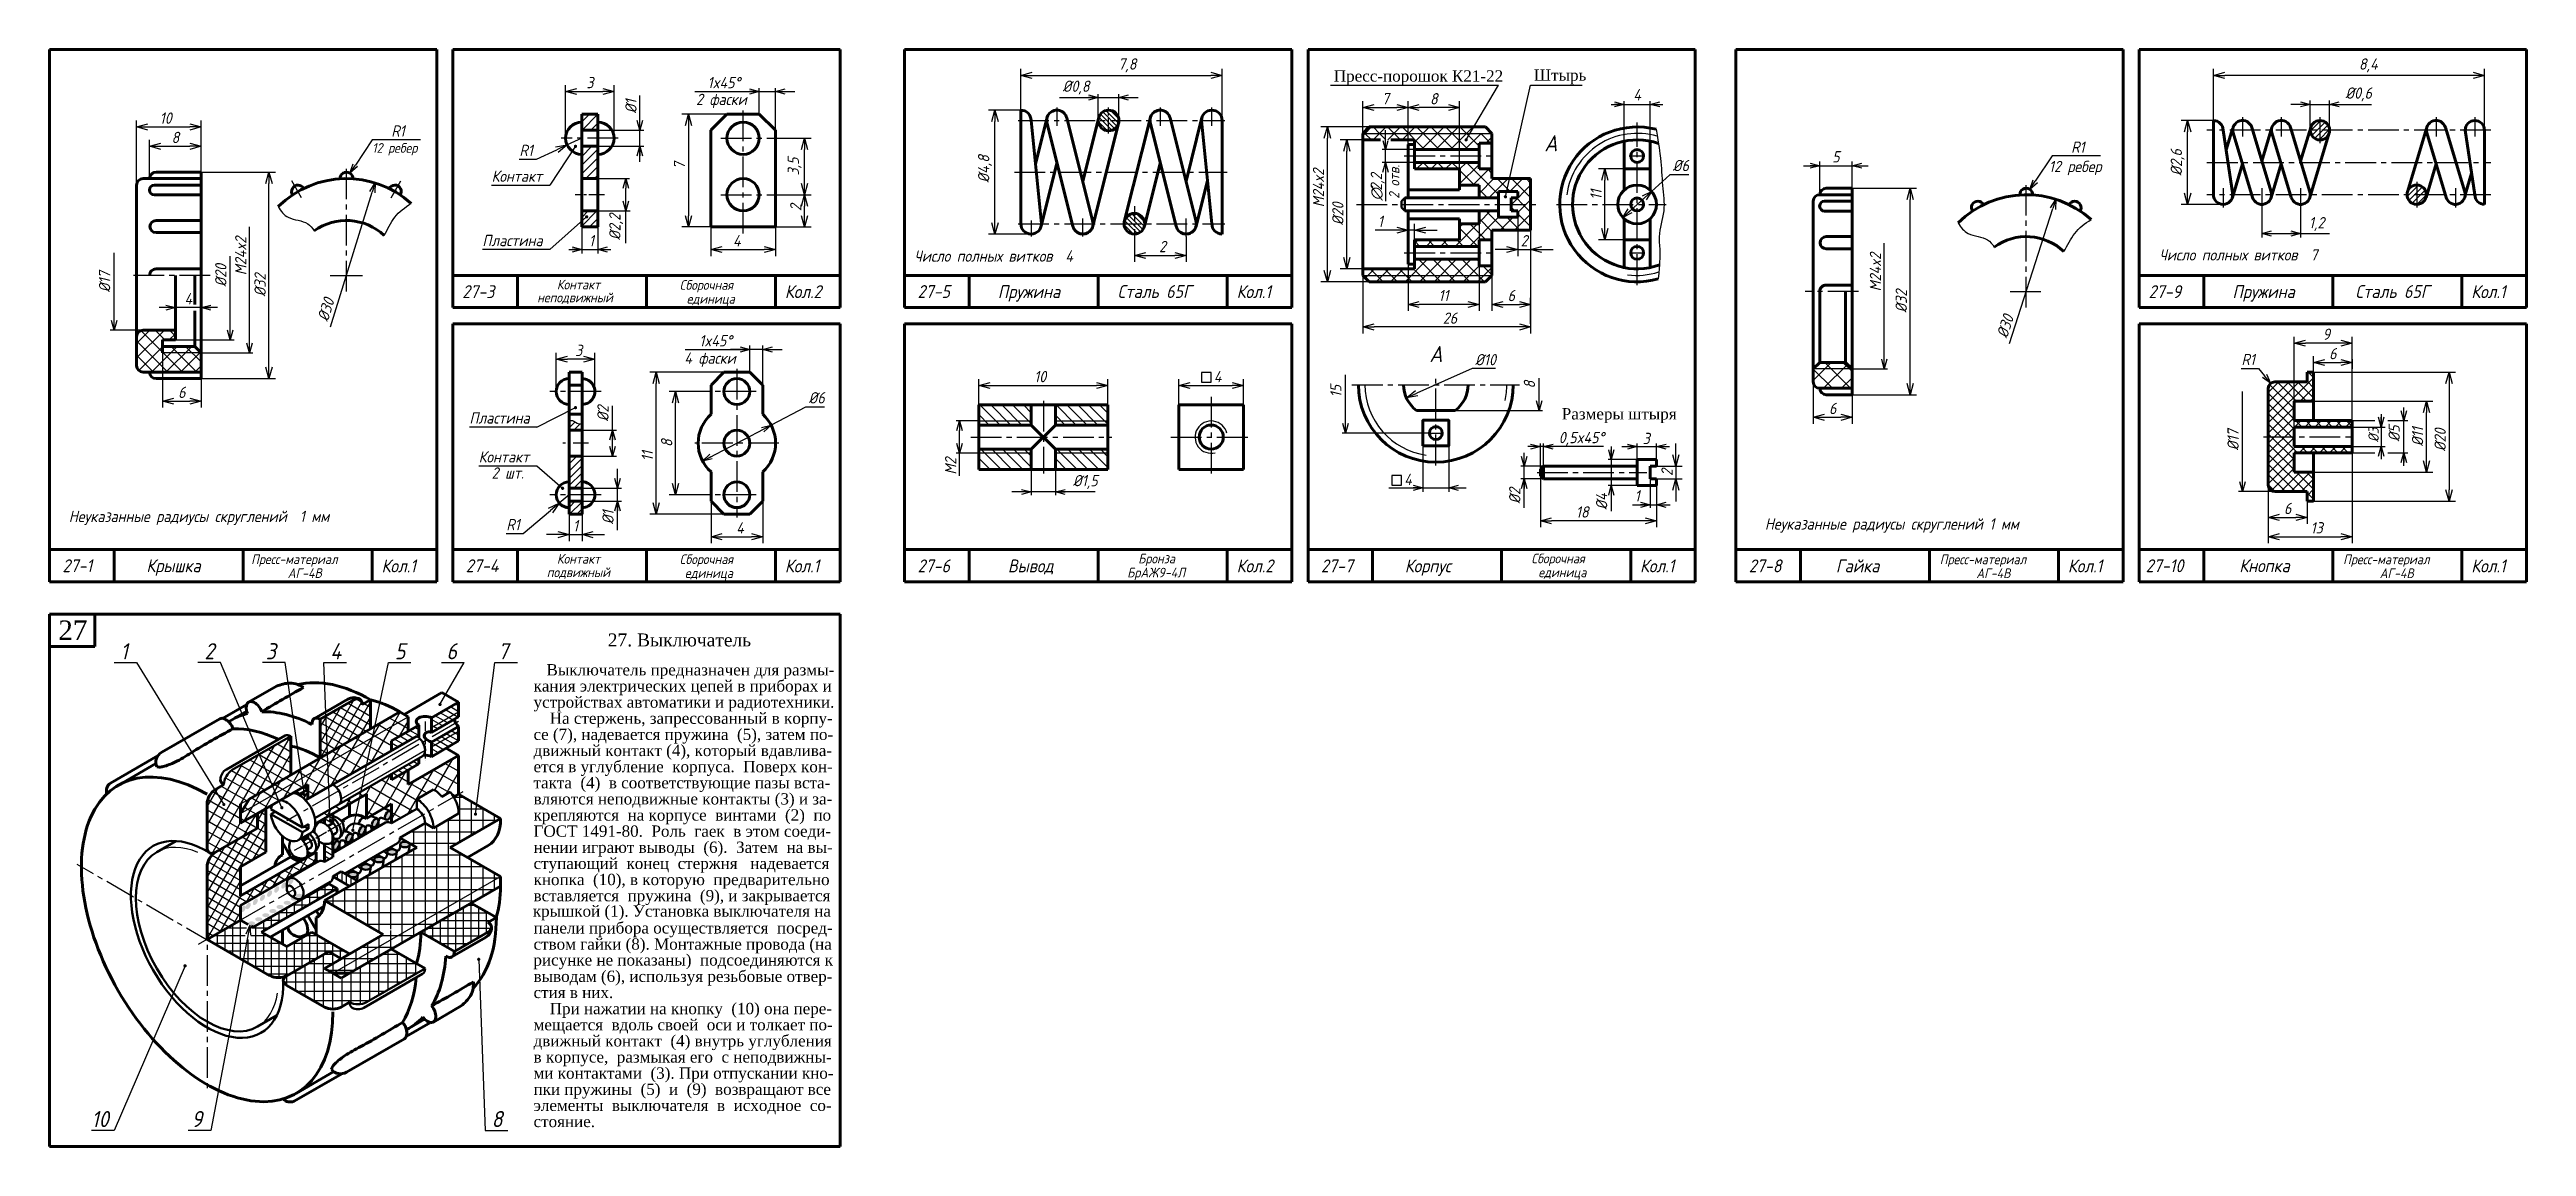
# Model space of a CAD drawing. Header units: millimetres. Extents: x -255 to 513, y 132 to 472.
import ezdxf

# ---------------------------------------------------------------- set-up
doc = ezdxf.new("R2010")
doc.units = ezdxf.units.MM
doc.header["$LTSCALE"] = 0.5
doc.linetypes.add('CENTER2', pattern=[28.575, 19.05, -3.175, 3.175, -3.175])
doc.linetypes.add('осевая2', pattern=[28.575, 19.05, -3.175, 3.175, -3.175])
doc.styles.get("Standard").update_dxf_attribs({"font": 'isocpeui.ttf', "width": 0.9})
doc.styles.add('стиль1', font='TIMES.TTF')
doc.dimstyles.new('Standart 1', dxfattribs={"dimtxt": 3.5, "dimasz": 3.5, "dimexe": 2, "dimexo": 0, "dimgap": 1, "dimtad": 1, "dimtoh": 1, "dimdec": 0, "dimtxsty": 'Standard', "dimblk": 'OPEN30', "dimcen": 2.5, "dimadec": 0, "dimazin": 0, "dimtfac": 1, "dimtdec": 0, "dimtmove": 0, "dimatfit": 3, "dimldrblk": 'DOTSMALL', "dimfxl": 0, "dimarcsym": 0})
pattern_1 = [(45, (9, -21), (-2.245064, 2.245064), []), (135, (9, -21), (-2.245064, -2.245064), [])]

msp = doc.modelspace()

# ---------------------------------------------------------------- texts
at = {"color": 7, "lineweight": -3, "style": 'стиль1'}
for s, p in [('Пресс-порошок К21-22', (143, 462.06)), ('Штырь', (205, 462.34))]:
    msp.add_text(s, height=3.5, dxfattribs=at).set_placement(p)
at = {"color": 7, "lineweight": -3, "width": 0.9}
for s, height, p in [('%%c1', 3.5, (-73.06, 452.21)), ('2,2', 3.5, (157.93, 428.28)), ('2 отв.', 3.2, (163.31, 425.74))]:
    msp.add_text(s, height=height, rotation=90, dxfattribs=at).set_placement(p)
for s, height, p in [('2 фаски', 3.5, (-54.64, 454.8)), ('12 ребер', 3, (-155, 440)), ('Контакт', 3.5, (-118, 431)), ('12 ребер', 3.5, (364.6, 434)), ('Пластина', 3.5, (-120.87, 411.05)), ('4 фаски', 3.5, (-58.28, 374.6)), ('Пластина', 3.5, (-124.87, 356.05)), ('Контакт', 3.5, (-122, 344)), ('2 шт.', 3.5, (-118, 339)), ('1', 5, (-233, 283)), ('2', 5, (-207, 283)), ('3', 5, (-188, 283)), ('4', 5, (-168, 283)), ('5', 5, (-148, 283)), ('6', 5, (-132, 283)), ('7', 5, (-116, 283)), ('10', 5, (-242, 138)), ('9', 5, (-211, 138)), ('8', 5, (-118, 138))]:
    msp.add_text(s, height=height, dxfattribs=at).set_placement(p)
at = {"color": 7, "width": 0.9}
for s, height, p in [('A', 5, (208.25, 440.46)), ('Число полных витков  4', 3.5, (13, 406.24)), ('Число полных витков  7', 3.5, (398.84, 406.61)), ('Контакт', 3, (-97.76, 397.65)), ('Сборочная', 3, (-59.71, 397.52)), ('27-3', 4, (-127.11, 394.95)), ('неподвижный', 3, (-103.87, 393.63)), ('единица', 3, (-57.54, 393.22)), ('Кол.2', 4, (-27.11, 394.95)), ('27-5', 4, (14, 395)), ('Пружина', 4, (38.89, 394.95)), ('Сталь 65Г', 4, (76, 395)), ('Кол.1', 4, (112.89, 394.95)), ('27-9', 4, (395.5, 394.95)), ('Пружина', 4, (421.5, 394.95)), ('Сталь 65Г', 4, (459.6, 395)), ('Кол.1', 4, (495.5, 394.95)), ('A', 5, (172.62, 375.12)), ('Неуказанные радиусы скруглений  1 мм', 3.5, (-249.02, 325.54)), ('Неуказанные радиусы скруглений 1 мм', 3.5, (276.6, 323.2)), ('Пресс-материал', 3, (-192.51, 312.52)), ('Контакт', 3, (-97.76, 312.65)), ('Сборочная', 3, (-59.71, 312.52)), ('Бронза', 3, (82.38, 312.72)), ('Сборочная', 3, (204.23, 312.75)), ('Пресс-материал', 3, (330.79, 312.47)), ('Пресс-материал', 3, (455.79, 312.47)), ('27-1', 4, (-251, 310)), ('Крышка', 4, (-225, 310)), ('АГ-4В', 3, (-181.19, 308.22)), ('Кол.1', 4, (-152.11, 309.95)), ('27-4', 4, (-126, 310)), ('подвижный', 3, (-100.9, 308.46)), ('единица', 3, (-58.1, 308.22)), ('Кол.1', 4, (-27.11, 309.95)), ('27-6', 4, (14, 309.95)), ('Вывод', 4, (42, 309.95)), ('БрАЖ9-4Л', 3, (78.96, 308.37)), ('Кол.2', 4, (112.89, 309.95)), ('27-7', 4, (139, 309.95)), ('Корпус', 4, (165, 309.95)), ('единица', 3, (206.39, 308.45)), ('Кол.1', 4, (237.89, 309.95)), ('27-8', 4, (271.6, 309.95)), ('Гайка', 4, (298.6, 309.95)), ('АГ-4В', 3, (342.11, 308.17)), ('Кол.1', 4, (370.5, 309.95)), ('27-10', 4, (394.6, 310)), ('Кнопка', 4, (423.6, 310)), ('АГ-4В', 3, (467.11, 308.17)), ('Кол.1', 4, (495.5, 309.95))]:
    msp.add_text(s, height=height, dxfattribs=at).set_placement(p)
msp.add_text('∅', height=3.5, rotation=90, dxfattribs=at).set_placement((157.93, 425.2))
at = {"color": 7, "style": 'стиль1'}
for s, height, p in [('Размеры штыря', 3.5, (213.64, 357.34)), ('27. Выключатель', 4, (-82, 287)), ('кания электрических цепей в приборах и', 3.5, (-105, 273)), ('Выключатель предназначен для размы-', 3.5, (-101, 278)), ('устройствах автоматики и радиотехники.', 3.5, (-105, 268)), ('се (7), надевается пружина  (5), затем по-', 3.5, (-105, 258)), ('На стержень, запрессованный в корпу-', 3.5, (-100, 263)), ('движный контакт (4), который вдавлива-', 3.5, (-105, 253)), ('такта  (4)  в соответствующие пазы вста-', 3.5, (-105, 243)), ('ется в углубление  корпуса.  Поверх кон-', 3.5, (-105, 248)), ('вляются неподвижные контакты (3) и за-', 3.5, (-105, 238)), ('крепляются  на корпусе  винтами  (2)  по', 3.5, (-105, 233)), ('ГОСТ 1491-80.  Роль  гаек  в этом соеди-', 3.5, (-105, 228)), ('нении играют выводы  (6).  Затем  на вы-', 3.5, (-105, 223)), ('кнопка  (10), в которую  предварительно', 3.5, (-105, 213)), ('ступающий  конец  стержня   надевается ', 3.5, (-105, 218)), ('вставляется  пружина  (9), и закрывается', 3.5, (-105, 208)), ('крышкой (1). Установка выключателя на', 3.5, (-105.22, 203.23)), ('панели прибора осуществляется  посред-', 3.5, (-105, 198)), ('ством гайки (8). Монтажные провода (на', 3.5, (-105, 193)), ('рисунке не показаны)  подсоединяются к', 3.5, (-105.04, 188.08)), ('выводам (6), используя резьбовые отвер-', 3.5, (-105, 183)), ('стия в них.', 3.5, (-105, 178)), ('При нажатии на кнопку  (10) она пере-', 3.5, (-100, 173)), ('мещается  вдоль своей  оси и толкает по-', 3.5, (-105, 168)), ('движный контакт  (4) внутрь углубления', 3.5, (-105, 163)), ('в корпусе,  размыкая его  с неподвижны-', 3.5, (-105, 158)), ('ми контактами  (3). При отпускании кно-', 3.5, (-105, 153)), ('пки пружины  (5)  и  (9)  возвращают все', 3.5, (-105, 148)), ('элементы  выключателя  в  исходное  со-', 3.5, (-105, 143)), ('стояние.', 3.5, (-105, 138))]:
    msp.add_text(s, height=height, dxfattribs=at).set_placement(p)
at = {"color": 7, "lineweight": 60, "style": 'стиль1'}
msp.add_text('27', height=6, dxfattribs=at).set_placement((-252.3, 289.03))
at = {"color": 7, "lineweight": -3, "char_height": 3.5, "attachment_point": 5}
for s, insert in [('1x45%%d', (-46, 461.75)), ('%%c0,8', (63.12, 460.22)), ('4', (237, 458)), ('%%c0,6', (460.6, 458.1)), ('R1', (-147, 446.75)), ('%%c6', (250.55, 436.05)), ('5', (298.6, 438.75)), ('R1', (373.6, 441.75)), ('1,2', (447.6, 417.93)), ('1', (-87.06, 412.75)), ('4', (-212, 394.75)), ('1x45%%d', (-48.55, 381.75)), ('R1', (426.37, 375.93)), ('%%c6', (-17.26, 364.06)), ('0,5x45%%d', (219.77, 351.32)), ('3', (239.83, 351.46)), ('%%c1,5', (66, 337.97)), ('4', (166, 338.75)), ('1', (237.02, 333.66))]:
    msp.add_mtext(s, dxfattribs=dict(at, insert=insert))
at = {"color": 7, "lineweight": -3, "attachment_point": 5}
for s, insert, char_height, rotation in [('%%c2,2', (-79.4, 417), 3.5, 90), ('M24x2', (-195.75, 408), 3.5, 90), ('M24x2', (310.85, 403), 3.5, 90), ('%%c17', (-237.93, 400), 3.5, 90), ('%%c20', (-201.93, 402), 3.5, 90), ('%%c30', (351.06, 386.21), 3.5, 72.18111), ('15', (143.62, 366.12), 3.5, 90), ('8', (203.62, 368.12), 3.5, 90), ('%%c2', (-83.49, 359.18), 3.5, 90), ('%%c17', (421.68, 351), 3.5, 90), ('%%c3', (465.22, 352.56), 3.2, 90), ('%%c5', (471.6, 353), 3.5, 90), ('M2', (24.25, 342.87), 3.5, 90), ('%%c2', (199.07, 333.66), 3.5, 90), ('%%c4', (226, 331.91), 3.5, 90), ('%%c1', (-81.93, 327), 3.5, 90)]:
    msp.add_mtext(s, dxfattribs=dict(at, insert=insert, char_height=char_height, rotation=rotation))
at = {"color": 7, "insert": (-169.36, 391.39), "char_height": 3.5, "attachment_point": 5, "rotation": 72.75854}
msp.add_mtext('%%c30', dxfattribs=at)

# ---------------------------------------------------------------- blocks, each defined once
blk = doc.blocks.new('_Open30')
at = {"color": 0, "linetype": 'ByBlock', "lineweight": -2}
for p, q in [((-1, 0.27), (0, 0)), ((0, 0), (-1, -0.27)), ((0, 0), (-1, 0))]:
    blk.add_line(p, q, dxfattribs=at)
blk = doc.blocks.new('*D30')
at = {"color": 0, "lineweight": -2}
for p, q in [((-50.06, 417), (-50.06, 408)), ((-30.06, 417), (-30.06, 408)), ((-46.56, 410), (-33.56, 410))]:
    blk.add_line(p, q, dxfattribs=at)
at = {"color": 0, "lineweight": -2, "xscale": 3.5, "yscale": 3.5, "zscale": 3.5, "rotation": 180}
blk.add_blockref('_Open30', (-50.06, 410), dxfattribs=at)
at = {"color": 0, "lineweight": -2, "xscale": 3.5, "yscale": 3.5, "zscale": 3.5}
blk.add_blockref('_Open30', (-30.06, 410), dxfattribs=at)
at = {"color": 0, "lineweight": -3, "insert": (-42, 412.75), "char_height": 3.5, "attachment_point": 5}
blk.add_mtext('4', dxfattribs=at)
blk = doc.blocks.new('_DotSmall')
at = {"color": 0, "linetype": 'ByBlock', "const_width": 0.5}
blk.add_lwpolyline([(-0.0625, 0, 1), (0.0625, 0, 1)], format="xyb", close=True, dxfattribs=at)
blk = doc.blocks.new('*D31')
at = {"color": 0, "lineweight": -2}
for p, q in [((-27.56, 444.5), (-19, 444.5)), ((-21, 430.5), (-21, 441)), ((-32.56, 427), (-19, 427))]:
    blk.add_line(p, q, dxfattribs=at)
at = {"color": 0, "lineweight": -2, "xscale": 3.5, "yscale": 3.5, "zscale": 3.5}
for p, rotation in [((-21, 444.5), 90), ((-21, 427), 270)]:
    blk.add_blockref('_Open30', p, dxfattribs=dict(at, rotation=rotation))
at = {"color": 0, "lineweight": -3, "insert": (-24.1, 435.75), "char_height": 3.5, "attachment_point": 5, "rotation": 90}
blk.add_mtext('3,5', dxfattribs=at)
blk = doc.blocks.new('*D32')
at = {"color": 0, "lineweight": -2}
for p, q in [((-95.06, 444.5), (-95.06, 461)), ((-80.06, 444.5), (-80.06, 461)), ((-91.56, 459), (-83.56, 459))]:
    blk.add_line(p, q, dxfattribs=at)
at = {"color": 0, "lineweight": -2, "xscale": 3.5, "yscale": 3.5, "zscale": 3.5, "rotation": 180}
blk.add_blockref('_Open30', (-95.06, 459), dxfattribs=at)
at = {"color": 0, "lineweight": -2, "xscale": 3.5, "yscale": 3.5, "zscale": 3.5}
blk.add_blockref('_Open30', (-80.06, 459), dxfattribs=at)
at = {"color": 0, "lineweight": -3, "insert": (-87.54, 461.75), "char_height": 3.5, "attachment_point": 5}
blk.add_mtext('3', dxfattribs=at)
blk = doc.blocks.new('*D33')
at = {"color": 0, "lineweight": -2}
for p, q in [((-109.46, 438), (-104.13, 438)), ((-104.13, 438), (-97.77, 440.94)), ((-90.06, 444.5), (-94.6, 442.41))]:
    blk.add_line(p, q, dxfattribs=at)
at = {"color": 0, "lineweight": -2, "xscale": 3.5, "yscale": 3.5, "zscale": 3.5, "rotation": 24.79889024916594}
blk.add_blockref('_Open30', (-94.6, 442.41), dxfattribs=at)
at = {"color": 0, "lineweight": -3, "insert": (-107.29, 440.75), "char_height": 3.5, "attachment_point": 5}
blk.add_mtext('R1', dxfattribs=at)
blk = doc.blocks.new('*D34')
at = {"color": 0, "lineweight": -2}
for p, q in [((-45.06, 452), (-59, 452)), ((-57, 448.5), (-57, 420.5)), ((-50.06, 417), (-59, 417))]:
    blk.add_line(p, q, dxfattribs=at)
at = {"color": 0, "lineweight": -2, "xscale": 3.5, "yscale": 3.5, "zscale": 3.5}
for p, rotation in [((-57, 452), 90), ((-57, 417), 270)]:
    blk.add_blockref('_Open30', p, dxfattribs=dict(at, rotation=rotation))
at = {"color": 0, "lineweight": -3, "insert": (-59.77, 436), "char_height": 3.5, "attachment_point": 5, "rotation": 90}
blk.add_mtext('7', dxfattribs=at)
blk = doc.blocks.new('*D35')
at = {"color": 0, "lineweight": -2}
for p, q in [((-30, 427), (-19, 427)), ((-21, 420.5), (-21, 423.5)), ((-30, 417), (-19, 417))]:
    blk.add_line(p, q, dxfattribs=at)
at = {"color": 0, "lineweight": -2, "xscale": 3.5, "yscale": 3.5, "zscale": 3.5}
for p, rotation in [((-21, 427), 90), ((-21, 417), 270)]:
    blk.add_blockref('_Open30', p, dxfattribs=dict(at, rotation=rotation))
at = {"color": 0, "lineweight": -3, "insert": (-23.75, 423), "char_height": 3.5, "attachment_point": 5, "rotation": 90}
blk.add_mtext('2', dxfattribs=at)
blk = doc.blocks.new('*D36')
at = {"color": 0, "lineweight": -2}
for p, q in [((-93.98, 328), (-93.98, 319.64)), ((-89.98, 328), (-89.98, 319.64)), ((-97.48, 321.64), (-100.98, 321.64)), ((-93.98, 321.64), (-89.98, 321.64)), ((-86.48, 321.64), (-82.98, 321.64))]:
    blk.add_line(p, q, dxfattribs=at)
at = {"color": 0, "lineweight": -2, "xscale": 3.5, "yscale": 3.5, "zscale": 3.5}
blk.add_blockref('_Open30', (-93.98, 321.64), dxfattribs=at)
at = {"color": 0, "lineweight": -2, "xscale": 3.5, "yscale": 3.5, "zscale": 3.5, "rotation": 180}
blk.add_blockref('_Open30', (-89.98, 321.64), dxfattribs=at)
at = {"color": 0, "lineweight": -3, "insert": (-91.98, 324.39), "char_height": 3.5, "attachment_point": 5}
blk.add_mtext('1', dxfattribs=at)
blk = doc.blocks.new('*D37')
at = {"color": 0, "lineweight": -2}
for p, q in [((-52, 366), (-63, 366)), ((-61, 337.5), (-61, 362.5)), ((-52, 334), (-63, 334))]:
    blk.add_line(p, q, dxfattribs=at)
at = {"color": 0, "lineweight": -2, "xscale": 3.5, "yscale": 3.5, "zscale": 3.5}
for p, rotation in [((-61, 366), 90), ((-61, 334), 270)]:
    blk.add_blockref('_Open30', p, dxfattribs=dict(at, rotation=rotation))
at = {"color": 0, "lineweight": -3, "insert": (-63.75, 350), "char_height": 3.5, "attachment_point": 5, "rotation": 90}
blk.add_mtext('8', dxfattribs=at)
blk = doc.blocks.new('*D38')
at = {"color": 0, "lineweight": -2}
for p, q in [((-50, 332), (-50, 319)), ((-34, 332), (-34, 319)), ((-46.5, 321), (-37.5, 321))]:
    blk.add_line(p, q, dxfattribs=at)
at = {"color": 0, "lineweight": -2, "xscale": 3.5, "yscale": 3.5, "zscale": 3.5, "rotation": 180}
blk.add_blockref('_Open30', (-50, 321), dxfattribs=at)
at = {"color": 0, "lineweight": -2, "xscale": 3.5, "yscale": 3.5, "zscale": 3.5}
blk.add_blockref('_Open30', (-34, 321), dxfattribs=at)
at = {"color": 0, "lineweight": -3, "insert": (-41, 323.75), "char_height": 3.5, "attachment_point": 5}
blk.add_mtext('4', dxfattribs=at)
blk = doc.blocks.new('*D39')
at = {"color": 0, "lineweight": -2}
for p, q in [((-46, 372), (-69, 372)), ((-67, 331.5), (-67, 368.5)), ((-46, 328), (-69, 328))]:
    blk.add_line(p, q, dxfattribs=at)
at = {"color": 0, "lineweight": -2, "xscale": 3.5, "yscale": 3.5, "zscale": 3.5}
for p, rotation in [((-67, 372), 90), ((-67, 328), 270)]:
    blk.add_blockref('_Open30', p, dxfattribs=dict(at, rotation=rotation))
at = {"color": 0, "lineweight": -3, "insert": (-69.75, 346), "char_height": 3.5, "attachment_point": 5, "rotation": 90}
blk.add_mtext('11', dxfattribs=at)
blk = doc.blocks.new('*D40')
at = {"color": 0, "lineweight": -2}
for p, q in [((-98, 366), (-98, 378)), ((-86, 366), (-86, 378)), ((-89.5, 376), (-94.5, 376))]:
    blk.add_line(p, q, dxfattribs=at)
at = {"color": 0, "lineweight": -2, "xscale": 3.5, "yscale": 3.5, "zscale": 3.5, "rotation": 180}
blk.add_blockref('_Open30', (-98, 376), dxfattribs=at)
at = {"color": 0, "lineweight": -2, "xscale": 3.5, "yscale": 3.5, "zscale": 3.5}
blk.add_blockref('_Open30', (-86, 376), dxfattribs=at)
at = {"color": 0, "lineweight": -3, "insert": (-91, 378.75), "char_height": 3.5, "attachment_point": 5}
blk.add_mtext('3', dxfattribs=at)
blk = doc.blocks.new('*D41')
at = {"color": 0, "lineweight": -2}
for p, q in [((-93.98, 334), (-97.04, 331.42)), ((-108.18, 322), (-99.71, 329.16)), ((-113.52, 322), (-108.18, 322))]:
    blk.add_line(p, q, dxfattribs=at)
at = {"color": 0, "lineweight": -2, "xscale": 3.5, "yscale": 3.5, "zscale": 3.5, "rotation": 40.1950393274705}
blk.add_blockref('_Open30', (-97.04, 331.42), dxfattribs=at)
at = {"color": 0, "lineweight": -3, "insert": (-111.35, 324.75), "char_height": 3.5, "attachment_point": 5}
blk.add_mtext('R1', dxfattribs=at)
blk = doc.blocks.new('*D42')
at = {"color": 0, "lineweight": -2}
for p, q in [((-224, 432), (-224, 444)), ((-220.5, 442), (-211.5, 442)), ((-208, 434), (-208, 444))]:
    blk.add_line(p, q, dxfattribs=at)
at = {"color": 0, "lineweight": -2, "xscale": 3.5, "yscale": 3.5, "zscale": 3.5, "rotation": 180}
blk.add_blockref('_Open30', (-224, 442), dxfattribs=at)
at = {"color": 0, "lineweight": -2, "xscale": 3.5, "yscale": 3.5, "zscale": 3.5}
blk.add_blockref('_Open30', (-208, 442), dxfattribs=at)
at = {"color": 0, "lineweight": -3, "insert": (-216, 444.75), "char_height": 3.5, "attachment_point": 5}
blk.add_mtext('8', dxfattribs=at)
blk = doc.blocks.new('*D43')
at = {"color": 0, "lineweight": -2}
for p, q in [((-228, 430), (-228, 450)), ((-224.5, 448), (-211.5, 448)), ((-208, 443), (-208, 450))]:
    blk.add_line(p, q, dxfattribs=at)
at = {"color": 0, "lineweight": -2, "xscale": 3.5, "yscale": 3.5, "zscale": 3.5, "rotation": 180}
blk.add_blockref('_Open30', (-228, 448), dxfattribs=at)
at = {"color": 0, "lineweight": -2, "xscale": 3.5, "yscale": 3.5, "zscale": 3.5}
blk.add_blockref('_Open30', (-208, 448), dxfattribs=at)
at = {"color": 0, "lineweight": -3, "insert": (-219, 450.75), "char_height": 3.5, "attachment_point": 5}
blk.add_mtext('10', dxfattribs=at)
blk = doc.blocks.new('*D44')
at = {"color": 0, "lineweight": -2}
for p, q in [((-220, 378), (-220, 361)), ((-208, 370), (-208, 361)), ((-216.5, 363), (-211.5, 363))]:
    blk.add_line(p, q, dxfattribs=at)
at = {"color": 0, "lineweight": -2, "xscale": 3.5, "yscale": 3.5, "zscale": 3.5, "rotation": 180}
blk.add_blockref('_Open30', (-220, 363), dxfattribs=at)
at = {"color": 0, "lineweight": -2, "xscale": 3.5, "yscale": 3.5, "zscale": 3.5}
blk.add_blockref('_Open30', (-208, 363), dxfattribs=at)
at = {"color": 0, "lineweight": -3, "insert": (-214, 365.75), "char_height": 3.5, "attachment_point": 5}
blk.add_mtext('6', dxfattribs=at)
blk = doc.blocks.new('*D45')
at = {"color": 0, "lineweight": -2}
for p, q in [((-208, 434), (-185, 434)), ((-187, 373.5), (-187, 430.5)), ((-208, 370), (-185, 370))]:
    blk.add_line(p, q, dxfattribs=at)
at = {"color": 0, "lineweight": -2, "xscale": 3.5, "yscale": 3.5, "zscale": 3.5}
for p, rotation in [((-187, 434), 90), ((-187, 370), 270)]:
    blk.add_blockref('_Open30', p, dxfattribs=dict(at, rotation=rotation))
at = {"color": 0, "lineweight": -3, "insert": (-189.75, 399), "char_height": 3.5, "attachment_point": 5, "rotation": 90}
blk.add_mtext('%%c32', dxfattribs=at)
blk = doc.blocks.new('*D2')
at = {"color": 0, "lineweight": -2}
for p, q in [((303.6, 429), (323.6, 429)), ((321.6, 368.5), (321.6, 425.5)), ((303.6, 365), (323.6, 365))]:
    blk.add_line(p, q, dxfattribs=at)
at = {"color": 0, "lineweight": -2, "xscale": 3.5, "yscale": 3.5, "zscale": 3.5}
for p, rotation in [((321.6, 429), 90), ((321.6, 365), 270)]:
    blk.add_blockref('_Open30', p, dxfattribs=dict(at, rotation=rotation))
at = {"color": 0, "lineweight": -3, "insert": (318.85, 394), "char_height": 3.5, "attachment_point": 5, "rotation": 90}
blk.add_mtext('%%c32', dxfattribs=at)
blk = doc.blocks.new('*D3')
at = {"color": 0, "lineweight": -2}
for p, q in [((291.6, 369), (291.6, 356)), ((303.6, 369), (303.6, 356)), ((295.1, 358), (300.1, 358))]:
    blk.add_line(p, q, dxfattribs=at)
at = {"color": 0, "lineweight": -2, "xscale": 3.5, "yscale": 3.5, "zscale": 3.5, "rotation": 180}
blk.add_blockref('_Open30', (291.6, 358), dxfattribs=at)
at = {"color": 0, "lineweight": -2, "xscale": 3.5, "yscale": 3.5, "zscale": 3.5}
blk.add_blockref('_Open30', (303.6, 358), dxfattribs=at)
at = {"color": 0, "lineweight": -3, "insert": (297.6, 360.75), "char_height": 3.5, "attachment_point": 5}
blk.add_mtext('6', dxfattribs=at)
blk = doc.blocks.new('*D4')
at = {"color": 0, "lineweight": -2}
for p, q in [((446.6, 363), (483.6, 363)), ((481.6, 344.5), (481.6, 359.5)), ((446.6, 341), (483.6, 341))]:
    blk.add_line(p, q, dxfattribs=at)
at = {"color": 0, "lineweight": -2, "xscale": 3.5, "yscale": 3.5, "zscale": 3.5}
for p, rotation in [((481.6, 363), 90), ((481.6, 341), 270)]:
    blk.add_blockref('_Open30', p, dxfattribs=dict(at, rotation=rotation))
at = {"color": 0, "lineweight": -3, "insert": (478.85, 352), "char_height": 3.5, "attachment_point": 5, "rotation": 90}
blk.add_mtext('%%c11', dxfattribs=at)
blk = doc.blocks.new('*D5')
at = {"color": 0, "lineweight": -2}
for p, q in [((446.6, 372), (490.6, 372)), ((488.6, 368.5), (488.6, 335.5)), ((446.6, 332), (490.6, 332))]:
    blk.add_line(p, q, dxfattribs=at)
at = {"color": 0, "lineweight": -2, "xscale": 3.5, "yscale": 3.5, "zscale": 3.5}
for p, rotation in [((488.6, 372), 90), ((488.6, 332), 270)]:
    blk.add_blockref('_Open30', p, dxfattribs=dict(at, rotation=rotation))
at = {"color": 0, "lineweight": -3, "insert": (485.85, 351), "char_height": 3.5, "attachment_point": 5, "rotation": 90}
blk.add_mtext('%%c20', dxfattribs=at)
blk = doc.blocks.new('*D6')
at = {"color": 0, "lineweight": -2}
for p, q in [((432.6, 337), (432.6, 325)), ((444.6, 332), (444.6, 325)), ((436.1, 327), (441.1, 327))]:
    blk.add_line(p, q, dxfattribs=at)
at = {"color": 0, "lineweight": -2, "xscale": 3.5, "yscale": 3.5, "zscale": 3.5, "rotation": 180}
blk.add_blockref('_Open30', (432.6, 327), dxfattribs=at)
at = {"color": 0, "lineweight": -2, "xscale": 3.5, "yscale": 3.5, "zscale": 3.5}
blk.add_blockref('_Open30', (444.6, 327), dxfattribs=at)
at = {"color": 0, "lineweight": -3, "insert": (438.6, 329.75), "char_height": 3.5, "attachment_point": 5}
blk.add_mtext('6', dxfattribs=at)
blk = doc.blocks.new('*D7')
at = {"color": 0, "lineweight": -2}
for p, q in [((440.6, 355), (440.6, 383)), ((455.1, 381), (444.1, 381)), ((458.6, 357), (458.6, 383))]:
    blk.add_line(p, q, dxfattribs=at)
at = {"color": 0, "lineweight": -2, "xscale": 3.5, "yscale": 3.5, "zscale": 3.5, "rotation": 180}
blk.add_blockref('_Open30', (440.6, 381), dxfattribs=at)
at = {"color": 0, "lineweight": -2, "xscale": 3.5, "yscale": 3.5, "zscale": 3.5}
blk.add_blockref('_Open30', (458.6, 381), dxfattribs=at)
at = {"color": 0, "lineweight": -3, "insert": (450.6, 383.75), "char_height": 3.5, "attachment_point": 5}
blk.add_mtext('9', dxfattribs=at)
blk = doc.blocks.new('*D8')
at = {"color": 0, "lineweight": -2}
for p, q in [((446.6, 372), (446.6, 377)), ((450.1, 375), (455.1, 375)), ((458.6, 376), (458.6, 373))]:
    blk.add_line(p, q, dxfattribs=at)
at = {"color": 0, "lineweight": -2, "xscale": 3.5, "yscale": 3.5, "zscale": 3.5, "rotation": 180}
blk.add_blockref('_Open30', (446.6, 375), dxfattribs=at)
at = {"color": 0, "lineweight": -2, "xscale": 3.5, "yscale": 3.5, "zscale": 3.5}
blk.add_blockref('_Open30', (458.6, 375), dxfattribs=at)
at = {"color": 0, "lineweight": -3, "insert": (452.6, 377.75), "char_height": 3.5, "attachment_point": 5}
blk.add_mtext('6', dxfattribs=at)
blk = doc.blocks.new('*D9')
at = {"color": 0, "lineweight": -2}
for p, q in [((458.6, 347), (458.6, 319)), ((432.6, 326), (432.6, 319)), ((436.1, 321), (455.1, 321))]:
    blk.add_line(p, q, dxfattribs=at)
at = {"color": 0, "lineweight": -2, "xscale": 3.5, "yscale": 3.5, "zscale": 3.5, "rotation": 180}
blk.add_blockref('_Open30', (432.6, 321), dxfattribs=at)
at = {"color": 0, "lineweight": -2, "xscale": 3.5, "yscale": 3.5, "zscale": 3.5}
blk.add_blockref('_Open30', (458.6, 321), dxfattribs=at)
at = {"color": 0, "lineweight": -3, "insert": (447.6, 323.75), "char_height": 3.5, "attachment_point": 5}
blk.add_mtext('13', dxfattribs=at)
blk = doc.blocks.new('*D10')
at = {"color": 0, "lineweight": -2}
for p, q in [((415.6, 447), (415.6, 466)), ((496.1, 464), (419.1, 464)), ((499.6, 447), (499.6, 466))]:
    blk.add_line(p, q, dxfattribs=at)
at = {"color": 0, "lineweight": -2, "xscale": 3.5, "yscale": 3.5, "zscale": 3.5, "rotation": 180}
blk.add_blockref('_Open30', (415.6, 464), dxfattribs=at)
at = {"color": 0, "lineweight": -2, "xscale": 3.5, "yscale": 3.5, "zscale": 3.5}
blk.add_blockref('_Open30', (499.6, 464), dxfattribs=at)
at = {"color": 0, "lineweight": -3, "insert": (463.6, 467.1), "char_height": 3.5, "attachment_point": 5}
blk.add_mtext('8,4', dxfattribs=at)
blk = doc.blocks.new('*D11')
at = {"color": 0, "lineweight": -2}
for p, q in [((415.6, 450), (405.6, 450)), ((407.6, 427.5), (407.6, 446.5)), ((418.6, 424), (405.6, 424))]:
    blk.add_line(p, q, dxfattribs=at)
at = {"color": 0, "lineweight": -2, "xscale": 3.5, "yscale": 3.5, "zscale": 3.5}
for p, rotation in [((407.6, 450), 90), ((407.6, 424), 270)]:
    blk.add_blockref('_Open30', p, dxfattribs=dict(at, rotation=rotation))
at = {"color": 0, "lineweight": -3, "insert": (404.5, 437), "char_height": 3.5, "attachment_point": 5, "rotation": 90}
blk.add_mtext('%%c2,6', dxfattribs=at)
blk = doc.blocks.new('*D12')
at = {"color": 0, "lineweight": -2}
for p, q in [((154, 448), (139, 448)), ((141, 403.5), (141, 444.5)), ((154, 400), (139, 400))]:
    blk.add_line(p, q, dxfattribs=at)
at = {"color": 0, "lineweight": -2, "xscale": 3.5, "yscale": 3.5, "zscale": 3.5}
for p, rotation in [((141, 448), 90), ((141, 400), 270)]:
    blk.add_blockref('_Open30', p, dxfattribs=dict(at, rotation=rotation))
at = {"color": 0, "lineweight": -3, "insert": (138.25, 429.07), "char_height": 3.5, "attachment_point": 5, "rotation": 90}
blk.add_mtext('M24x2', dxfattribs=at)
blk = doc.blocks.new('*D13')
at = {"color": 0, "lineweight": -2}
for p, q in [((185.87, 373.12), (168.68, 365.48)), ((193.14, 373.12), (185.87, 373.12))]:
    blk.add_line(p, q, dxfattribs=at)
at = {"color": 0, "lineweight": -2, "xscale": 3.5, "yscale": 3.5, "zscale": 3.5, "rotation": 203.9624889745769}
blk.add_blockref('_Open30', (165.48, 364.06), dxfattribs=at)
at = {"color": 0, "lineweight": -3, "insert": (190.01, 375.87), "char_height": 3.5, "attachment_point": 5}
blk.add_mtext('%%c10', dxfattribs=at)
blk = doc.blocks.new('*D14')
at = {"color": 0, "lineweight": -2}
for p, q in [((233, 435), (225, 435)), ((227, 416.5), (227, 431.5)), ((233, 413), (225, 413))]:
    blk.add_line(p, q, dxfattribs=at)
at = {"color": 0, "lineweight": -2, "xscale": 3.5, "yscale": 3.5, "zscale": 3.5}
for p, rotation in [((227, 435), 90), ((227, 413), 270)]:
    blk.add_blockref('_Open30', p, dxfattribs=dict(at, rotation=rotation))
at = {"color": 0, "lineweight": -3, "insert": (224.25, 427), "char_height": 3.5, "attachment_point": 5, "rotation": 90}
blk.add_mtext('11', dxfattribs=at)
blk = doc.blocks.new('*D15')
at = {"color": 0, "lineweight": -2}
for p, q in [((152, 446), (152, 456)), ((155.5, 454), (162.5, 454)), ((166, 442.57), (166, 456))]:
    blk.add_line(p, q, dxfattribs=at)
at = {"color": 0, "lineweight": -2, "xscale": 3.5, "yscale": 3.5, "zscale": 3.5, "rotation": 180}
blk.add_blockref('_Open30', (152, 454), dxfattribs=at)
at = {"color": 0, "lineweight": -2, "xscale": 3.5, "yscale": 3.5, "zscale": 3.5}
blk.add_blockref('_Open30', (166, 454), dxfattribs=at)
at = {"color": 0, "lineweight": -3, "insert": (159, 456.77), "char_height": 3.5, "attachment_point": 5}
blk.add_mtext('7', dxfattribs=at)
blk = doc.blocks.new('*D16')
at = {"color": 0, "lineweight": -2}
for p, q in [((166, 454), (166, 456)), ((178.5, 454), (169.5, 454)), ((182, 435), (182, 456))]:
    blk.add_line(p, q, dxfattribs=at)
at = {"color": 0, "lineweight": -2, "xscale": 3.5, "yscale": 3.5, "zscale": 3.5, "rotation": 180}
blk.add_blockref('_Open30', (166, 454), dxfattribs=at)
at = {"color": 0, "lineweight": -2, "xscale": 3.5, "yscale": 3.5, "zscale": 3.5}
blk.add_blockref('_Open30', (182, 454), dxfattribs=at)
at = {"color": 0, "lineweight": -3, "insert": (174, 456.75), "char_height": 3.5, "attachment_point": 5}
blk.add_mtext('8', dxfattribs=at)
blk = doc.blocks.new('*D17')
at = {"color": 0, "lineweight": -2}
for p, q in [((152, 444), (145, 444)), ((147, 407.5), (147, 440.5)), ((152, 404), (145, 404))]:
    blk.add_line(p, q, dxfattribs=at)
at = {"color": 0, "lineweight": -2, "xscale": 3.5, "yscale": 3.5, "zscale": 3.5}
for p, rotation in [((147, 444), 90), ((147, 404), 270)]:
    blk.add_blockref('_Open30', p, dxfattribs=dict(at, rotation=rotation))
at = {"color": 0, "lineweight": -3, "insert": (144.25, 421.07), "char_height": 3.5, "attachment_point": 5, "rotation": 90}
blk.add_mtext('%%c20', dxfattribs=at)
blk = doc.blocks.new('*D18')
at = {"color": 0, "lineweight": -2}
for p, q in [((162.5, 416), (155.86, 416)), ((166, 413), (166, 418)), ((168, 416), (166, 416)), ((168, 413), (168, 418)), ((171.5, 416), (175, 416))]:
    blk.add_line(p, q, dxfattribs=at)
at = {"color": 0, "lineweight": -2, "xscale": 3.5, "yscale": 3.5, "zscale": 3.5}
blk.add_blockref('_Open30', (166, 416), dxfattribs=at)
at = {"color": 0, "lineweight": -2, "xscale": 3.5, "yscale": 3.5, "zscale": 3.5, "rotation": 180}
blk.add_blockref('_Open30', (168, 416), dxfattribs=at)
at = {"color": 0, "lineweight": -3, "insert": (157.43, 418.75), "char_height": 3.5, "attachment_point": 5}
blk.add_mtext('1', dxfattribs=at)
blk = doc.blocks.new('*D19')
at = {"color": 0, "lineweight": -2}
for p, q in [((188, 418), (188, 391)), ((166, 405.43), (166, 391)), ((184.5, 393), (169.5, 393))]:
    blk.add_line(p, q, dxfattribs=at)
at = {"color": 0, "lineweight": -2, "xscale": 3.5, "yscale": 3.5, "zscale": 3.5, "rotation": 180}
blk.add_blockref('_Open30', (166, 393), dxfattribs=at)
at = {"color": 0, "lineweight": -2, "xscale": 3.5, "yscale": 3.5, "zscale": 3.5}
blk.add_blockref('_Open30', (188, 393), dxfattribs=at)
at = {"color": 0, "lineweight": -3, "insert": (177, 395.75), "char_height": 3.5, "attachment_point": 5}
blk.add_mtext('11', dxfattribs=at)
blk = doc.blocks.new('*D20')
at = {"color": 0, "lineweight": -2}
for p, q in [((204, 416), (204, 384)), ((152, 402), (152, 384)), ((200.5, 386), (155.5, 386))]:
    blk.add_line(p, q, dxfattribs=at)
at = {"color": 0, "lineweight": -2, "xscale": 3.5, "yscale": 3.5, "zscale": 3.5, "rotation": 180}
blk.add_blockref('_Open30', (152, 386), dxfattribs=at)
at = {"color": 0, "lineweight": -2, "xscale": 3.5, "yscale": 3.5, "zscale": 3.5}
blk.add_blockref('_Open30', (204, 386), dxfattribs=at)
at = {"color": 0, "lineweight": -3, "insert": (179, 388.75), "char_height": 3.5, "attachment_point": 5}
blk.add_mtext('26', dxfattribs=at)
blk = doc.blocks.new('*D21')
at = {"color": 0, "lineweight": -2}
for p, q in [((192, 416), (192, 391)), ((195.5, 393), (200.5, 393)), ((204, 387), (204, 395))]:
    blk.add_line(p, q, dxfattribs=at)
at = {"color": 0, "lineweight": -2, "xscale": 3.5, "yscale": 3.5, "zscale": 3.5, "rotation": 180}
blk.add_blockref('_Open30', (192, 393), dxfattribs=at)
at = {"color": 0, "lineweight": -2, "xscale": 3.5, "yscale": 3.5, "zscale": 3.5}
blk.add_blockref('_Open30', (204, 393), dxfattribs=at)
at = {"color": 0, "lineweight": -3, "insert": (198, 395.75), "char_height": 3.5, "attachment_point": 5}
blk.add_mtext('6', dxfattribs=at)
blk = doc.blocks.new('*D22')
at = {"color": 0, "lineweight": -2}
for p, q in [((249, 346.41), (249, 349.91)), ((243, 342.91), (251, 342.91)), ((243, 338.91), (251, 338.91)), ((249, 342.91), (249, 338.91)), ((249, 335.41), (249, 331.91))]:
    blk.add_line(p, q, dxfattribs=at)
at = {"color": 0, "lineweight": -2, "xscale": 3.5, "yscale": 3.5, "zscale": 3.5}
for p, rotation in [((249, 342.91), 270), ((249, 338.91), 90)]:
    blk.add_blockref('_Open30', p, dxfattribs=dict(at, rotation=rotation))
at = {"color": 0, "lineweight": -3, "insert": (246.25, 340.91), "char_height": 3.5, "attachment_point": 5, "rotation": 90}
blk.add_mtext('2', dxfattribs=at)
blk = doc.blocks.new('*D23')
at = {"color": 0, "lineweight": -2}
for p, q in [((95, 361.865943), (95, 369.865943)), ((115, 361.865943), (115, 369.865943)), ((98.5, 367.865943), (111.5, 367.865943))]:
    blk.add_line(p, q, dxfattribs=at)
at = {"color": 0, "lineweight": -2, "xscale": 3.5, "yscale": 3.5, "zscale": 3.5, "rotation": 180}
blk.add_blockref('_Open30', (95, 367.865943), dxfattribs=at)
at = {"color": 0, "lineweight": -2, "xscale": 3.5, "yscale": 3.5, "zscale": 3.5}
blk.add_blockref('_Open30', (115, 367.865943), dxfattribs=at)
at = {"color": 0, "lineweight": -3, "insert": (107, 370.615943), "char_height": 3.5, "attachment_point": 5}
blk.add_mtext('4', dxfattribs=at)
blk = doc.blocks.new('*D24')
at = {"color": 0, "lineweight": -2}
for p, q in [((33, 361.865943), (33, 369.865943)), ((73, 361.865943), (73, 369.865943)), ((36.5, 367.865943), (69.5, 367.865943))]:
    blk.add_line(p, q, dxfattribs=at)
at = {"color": 0, "lineweight": -2, "xscale": 3.5, "yscale": 3.5, "zscale": 3.5, "rotation": 180}
blk.add_blockref('_Open30', (33, 367.865943), dxfattribs=at)
at = {"color": 0, "lineweight": -2, "xscale": 3.5, "yscale": 3.5, "zscale": 3.5}
blk.add_blockref('_Open30', (73, 367.865943), dxfattribs=at)
at = {"color": 0, "lineweight": -3, "insert": (52, 370.615943), "char_height": 3.5, "attachment_point": 5}
blk.add_mtext('10', dxfattribs=at)
blk = doc.blocks.new('*D25')
at = {"color": 0, "lineweight": -2}
for p, q in [((200, 420), (200, 408)), ((204, 416), (204, 408)), ((196.5, 410), (193, 410)), ((200, 410), (204, 410)), ((207.5, 410), (211, 410))]:
    blk.add_line(p, q, dxfattribs=at)
at = {"color": 0, "lineweight": -2, "xscale": 3.5, "yscale": 3.5, "zscale": 3.5}
blk.add_blockref('_Open30', (200, 410), dxfattribs=at)
at = {"color": 0, "lineweight": -2, "xscale": 3.5, "yscale": 3.5, "zscale": 3.5, "rotation": 180}
blk.add_blockref('_Open30', (204, 410), dxfattribs=at)
at = {"color": 0, "lineweight": -3, "insert": (202, 412.75), "char_height": 3.5, "attachment_point": 5}
blk.add_mtext('2', dxfattribs=at)
blk = doc.blocks.new('*D26')
at = {"color": 0, "lineweight": -2}
for p, q in [((81.2, 414), (81.2, 406.19)), ((84.7, 408.19), (93.7, 408.19)), ((97.2, 414), (97.2, 406.19))]:
    blk.add_line(p, q, dxfattribs=at)
at = {"color": 0, "lineweight": -2, "xscale": 3.5, "yscale": 3.5, "zscale": 3.5, "rotation": 180}
blk.add_blockref('_Open30', (81.2, 408.19), dxfattribs=at)
at = {"color": 0, "lineweight": -2, "xscale": 3.5, "yscale": 3.5, "zscale": 3.5}
blk.add_blockref('_Open30', (97.2, 408.19), dxfattribs=at)
at = {"color": 0, "lineweight": -3, "insert": (89.91, 410.94), "char_height": 3.5, "attachment_point": 5}
blk.add_mtext('2', dxfattribs=at)
blk = doc.blocks.new('*D27')
at = {"color": 0, "lineweight": -2}
for p, q in [((46, 450), (46, 466)), ((49.5, 464), (104.9, 464)), ((108.4, 450), (108.4, 466))]:
    blk.add_line(p, q, dxfattribs=at)
at = {"color": 0, "lineweight": -2, "xscale": 3.5, "yscale": 3.5, "zscale": 3.5, "rotation": 180}
blk.add_blockref('_Open30', (46, 464), dxfattribs=at)
at = {"color": 0, "lineweight": -2, "xscale": 3.5, "yscale": 3.5, "zscale": 3.5}
blk.add_blockref('_Open30', (108.4, 464), dxfattribs=at)
at = {"color": 0, "lineweight": -3, "insert": (79, 467.1), "char_height": 3.5, "attachment_point": 5}
blk.add_mtext('7,8', dxfattribs=at)
blk = doc.blocks.new('*D28')
at = {"color": 0, "lineweight": -2}
for p, q in [((46, 453.2), (36, 453.2)), ((38, 418.3), (38, 449.7)), ((49.2, 414.8), (36, 414.8))]:
    blk.add_line(p, q, dxfattribs=at)
at = {"color": 0, "lineweight": -2, "xscale": 3.5, "yscale": 3.5, "zscale": 3.5}
for p, rotation in [((38, 453.2), 90), ((38, 414.8), 270)]:
    blk.add_blockref('_Open30', p, dxfattribs=dict(at, rotation=rotation))
at = {"color": 0, "lineweight": -3, "insert": (34.9, 435), "char_height": 3.5, "attachment_point": 5, "rotation": 90}
blk.add_mtext('%%c4,8', dxfattribs=at)
blk = doc.blocks.new('*D29')
at = {"color": 0, "lineweight": -2}
for p, q in [((207, 339.91), (207, 323.91)), ((239.5, 325.91), (210.5, 325.91)), ((243, 329.91), (243, 323.91))]:
    blk.add_line(p, q, dxfattribs=at)
at = {"color": 0, "lineweight": -2, "xscale": 3.5, "yscale": 3.5, "zscale": 3.5, "rotation": 180}
blk.add_blockref('_Open30', (207, 325.91), dxfattribs=at)
at = {"color": 0, "lineweight": -2, "xscale": 3.5, "yscale": 3.5, "zscale": 3.5}
blk.add_blockref('_Open30', (243, 325.91), dxfattribs=at)
at = {"color": 0, "lineweight": -3, "insert": (220, 328.66), "char_height": 3.5, "attachment_point": 5}
blk.add_mtext('18', dxfattribs=at)

# ---------------------------------------------------------------- dimensions: what is measured, and where the dimension line sits
at = {"color": 7, "lineweight": -3}
for base, p1, p2, text, picture, middle in [((108.4, 464), (46, 450), (108.4, 450), '7,8', '*D27', (79, 464)), ((415.6, 464), (499.6, 447), (415.6, 447), '8,4', '*D10', (463.6, 464)), ((-80.06, 459), (-95.06, 444.5), (-80.06, 444.5), '3', '*D32', (-87.54, 459)), ((-208, 448), (-228, 430), (-208, 443), '10', '*D43', (-219, 448)), ((166, 454), (152, 446), (166, 442.57), '7', '*D15', (159, 454)), ((166, 454), (182, 435), (166, 454), '8', '*D16', (174, 454)), ((-208, 442), (-224, 432), (-208, 434), '8', '*D42', (-216, 442)), ((-30.06, 410), (-50.06, 417), (-30.06, 417), '4', '*D30', (-42, 410)), ((152, 386), (204, 416), (152, 402), '26', '*D20', (179, 386)), ((166, 416), (168, 413), (166, 413), '1', '*D18', (157.43, 416)), ((166, 393), (188, 418), (166, 405.43), '11', '*D19', (177, 393)), ((204, 393), (192, 416), (204, 387), '6', '*D21', (198, 393)), ((204, 410), (200, 420), (204, 416), '2', '*D25', (202, 410)), ((97.2, 408.19), (81.2, 414), (97.2, 414), '2', '*D26', (89.91, 408.19)), ((440.6, 381), (458.6, 357), (440.6, 355), '9', '*D7', (450.6, 381)), ((-208, 363), (-220, 378), (-208, 370), '6', '*D44', (-214, 363)), ((-98, 376), (-86, 366), (-98, 366), '3', '*D40', (-91, 376)), ((458.6, 375), (446.6, 372), (458.6, 376), '6', '*D8', (452.6, 375)), ((73, 367.87), (33, 361.87), (73, 361.87), '10', '*D24', (52, 367.87)), ((115, 367.87), (95, 361.87), (115, 361.87), '4', '*D23', (107, 367.87)), ((303.6, 358), (291.6, 369), (303.6, 369), '6', '*D3', (297.6, 358)), ((458.6, 321), (432.6, 326), (458.6, 347), '13', '*D9', (447.6, 321)), ((207, 325.91), (243, 329.91), (207, 339.91), '18', '*D29', (220, 325.91)), ((-34, 321), (-50, 332), (-34, 332), '4', '*D38', (-41, 321)), ((444.6, 327), (432.6, 337), (444.6, 332), '6', '*D6', (438.6, 327)), ((-89.98, 321.64), (-93.98, 328), (-89.98, 328), '1', '*D36', (-91.98, 321.64))]:
    dim = msp.add_linear_dim(base=base, p1=p1, p2=p2, text=text, dimstyle='Standart 1', dxfattribs=at)
    dim.commit()
    dim.dimension.update_dxf_attribs({"geometry": picture, "text_midpoint": middle, "dimtype": 160})
for base, p1, p2, text, picture, middle in [((38, 453.2), (49.2, 414.8), (46, 453.2), '%%c4,8', '*D28', (38, 435)), ((-57, 417), (-45.06, 452), (-50.06, 417), '7', '*D34', (-57, 436)), ((141, 448), (154, 400), (154, 448), 'M24x2', '*D12', (141, 429.07)), ((407.6, 450), (418.6, 424), (415.6, 450), '%%c2,6', '*D11', (407.6, 437)), ((-21, 444.5), (-32.56, 427), (-27.56, 444.5), '3,5', '*D31', (-21, 435.75)), ((147, 444), (152, 404), (152, 444), '%%c20', '*D17', (147, 421.07)), ((-187, 434), (-208, 370), (-208, 434), '%%c32', '*D45', (-187, 399)), ((227, 435), (233, 413), (233, 435), '11', '*D14', (227, 427)), ((-21, 427), (-30, 417), (-30, 427), '2', '*D35', (-21, 423)), ((321.6, 429), (303.6, 365), (303.6, 429), '%%c32', '*D2', (321.6, 394)), ((-67, 372), (-46, 328), (-46, 372), '11', '*D39', (-67, 346)), ((488.6, 332), (446.6, 372), (446.6, 332), '%%c20', '*D5', (488.6, 351)), ((-61, 366), (-52, 334), (-52, 366), '8', '*D37', (-61, 350)), ((481.6, 363), (446.6, 341), (446.6, 363), '%%c11', '*D4', (481.6, 352)), ((249, 338.91), (243, 342.91), (243, 338.91), '2', '*D22', (249, 340.91))]:
    dim = msp.add_linear_dim(base=base, p1=p1, p2=p2, angle=90, text=text, dimstyle='Standart 1', dxfattribs=at)
    dim.commit()
    dim.dimension.update_dxf_attribs({"geometry": picture, "text_midpoint": middle, "dimtype": 160})
dim = msp.add_radius_dim(center=(-90.06, 444.5), mpoint=(-94.6, 442.41), text='R1', dimstyle='Standart 1', dxfattribs=at)
dim.commit()
dim.dimension.update_dxf_attribs({"geometry": '*D33', "text_midpoint": (-107.29, 440.75)})
dim = msp.add_diameter_dim_2p(p1=(183.76, 372.18), p2=(165.48, 364.06), text='%%c10', dimstyle='Standart 1', dxfattribs=at)
dim.commit()
dim.dimension.update_dxf_attribs({"geometry": '*D13', "text_midpoint": (190.01, 373.12), "dimtype": 163})
dim = msp.add_radius_dim(center=(-93.98, 334), mpoint=(-97.04, 331.42), text='R1', dimstyle='Standart 1', dxfattribs=at)
dim.commit()
dim.dimension.update_dxf_attribs({"geometry": '*D41', "text_midpoint": (-111.35, 322), "dimtype": 164})

# ---------------------------------------------------------------- hatches: boundary and pattern name
at = {"lineweight": -3}
h = msp.add_hatch(dxfattribs=at)
h.set_pattern_fill('ANSI31', scale=0.32, angle=90, style=0)
h.set_pattern_definition([(135, (10, 310), (-0.7184205, -0.7184205), [])])
edge = h.paths.add_edge_path()
edge.add_arc((73.2, 450), 3.2, 0, 360)
h = msp.add_hatch(dxfattribs=at)
h.set_pattern_fill('ANSI31', scale=0.6, style=0)
h.set_pattern_definition([(45, (-285, 287), (-1.347038, 1.347038), [])])
h.paths.add_polyline_path([(-85.06, 452), (-90.06, 452), (-90.06, 447), (-85.06, 447)])
h.paths.add_polyline_path([(-85.06, 442), (-90.06, 442), (-90.06, 432.82), (-88.23, 434.82, -0.209957), (-88.31, 435, -1), (-87.81, 435, -0.652952), (-88.23, 434.82), (-90.06, 432.82), (-90.06, 432), (-85.06, 432)])
h.paths.add_polyline_path([(-85.06, 422), (-90.06, 422), (-90.06, 417), (-85.06, 417)])
h = msp.add_hatch(dxfattribs=at)
h.set_pattern_fill('ANSI37', color=256, style=0)
h.set_pattern_definition(pattern_1)
h.paths.add_polyline_path([(154, 448), (152, 446), (185.18, 446), (186.35, 448)])
h.paths.add_polyline_path([(159, 446), (159, 444), (160.65, 444), (168, 444), (168, 441), (187.88, 441), (188, 441.12), (188, 443), (192, 443), (192, 446), (185.18, 446), (184.13, 444.22, -0.265773), (184.25, 444, -1), (183.75, 444, -0.580062), (184.13, 444.22), (185.18, 446)])
h.paths.add_polyline_path([(168, 437), (168, 435), (182, 435), (182, 430), (188, 430), (188, 426), (194, 426), (194, 428), (196.55, 428), (197.45, 432), (192, 432), (192, 435), (188, 435), (188, 437)])
h.paths.add_polyline_path([(204, 432), (197.45, 432), (196.55, 428), (200, 428), (200, 426), (198, 426), (198, 424), (204, 424)])
h = msp.add_hatch(dxfattribs=at)
h.set_pattern_fill('ANSI37', color=256, style=0)
h.set_pattern_definition(pattern_1)
h.paths.add_polyline_path([(152, 446), (152, 444), (157.47, 444), (159, 444), (159, 446)])
h = msp.add_hatch(dxfattribs=at)
h.set_pattern_fill('ANSI31', scale=0.4, style=0)
h.set_pattern_definition([(45, (244.6025, 287), (-0.8980256, 0.8980256), [])])
edge = h.paths.add_edge_path()
edge.add_arc((448.6, 447), 3, 0, 360)
edge = h.paths.add_edge_path()
edge.add_arc((478.6, 427), 3, 0, 360)
h = msp.add_hatch(dxfattribs=at)
h.set_pattern_fill('ANSI37', color=256, style=0)
h.set_pattern_definition(pattern_1)
h.paths.add_polyline_path([(152, 404), (152, 402), (192, 402), (192, 405), (188, 405), (188, 407), (168, 407), (168, 404)])
h.paths.add_polyline_path([(190, 400), (192, 402), (152, 402), (154, 400)])
h.paths.add_polyline_path([(192, 413), (192, 416), (204, 416), (204, 424), (198, 424), (198, 422), (200, 422), (200, 420), (194, 420), (194, 422), (188, 422), (188, 418), (182, 418), (182, 413), (168, 413), (168, 411), (188, 411), (188, 413)])
h = msp.add_hatch(dxfattribs=at)
h.set_pattern_fill('ANSI31', scale=0.32, angle=90, style=0)
h.set_pattern_definition([(135, (18, 278), (-0.7184205, -0.7184205), [])])
edge = h.paths.add_edge_path()
edge.add_arc((81.2, 418), 3.2, 0, 360)
h = msp.add_hatch(dxfattribs=at)
h.set_pattern_fill('ANSI37', style=0)
h.set_pattern_definition([(45, (-268, 287), (-2.24506, 2.24506), []), (135, (-268, 287), (-2.24506, -2.24506), [])])
h.paths.add_polyline_path([(-216, 382), (-216, 385), (-226, 385, 0.414214), (-228, 383), (-228, 374, 0.414214), (-226, 372), (-208, 372), (-208, 378), (-220, 378), (-220, 382)])
h.paths.add_polyline_path([(-210, 380), (-220, 380), (-220, 378), (-208, 378)], flags=17)
h = msp.add_hatch(dxfattribs=at)
h.set_pattern_fill('ANSI37', scale=1.25, style=0)
h.set_pattern_definition([(45, (231.6025, 287), (-2.80633, 2.80633), []), (135, (231.6025, 287), (-2.80633, -2.80633), [])])
h.paths.add_polyline_path([(301.6, 375), (293.6, 375), (291.6, 373), (303.6, 373)])
h.paths.add_polyline_path([(303.6, 373), (291.6, 373), (291.6, 369, 0.414214), (293.6, 367), (303.6, 367)])
h = msp.add_hatch(dxfattribs=at)
h.set_pattern_fill('ANSI37', scale=0.7, style=0)
h.set_pattern_definition([(45, (237.6025, 287), (-1.571545, 1.571545), []), (135, (237.6025, 287), (-1.571545, -1.571545), [])])
h.paths.add_polyline_path([(458.6, 349), (440.6, 349), (440.6, 352), (432.6, 352), (432.6, 337, 0.414214), (434.6, 335), (444.6, 335), (444.6, 332), (446.6, 332), (446.6, 341), (440.6, 341), (440.6, 347), (458.6, 347)])
h.paths.add_polyline_path([(458.6, 357), (440.6, 357), (440.6, 363), (446.6, 363), (446.6, 372), (444.6, 372), (444.6, 369), (434.6, 369, 0.414214), (432.6, 367), (432.6, 352), (440.6, 352), (440.6, 352), (440.6, 355), (458.6, 355)])
h = msp.add_hatch(dxfattribs=at)
h.set_pattern_fill('ANSI31', scale=0.75, angle=90, style=0)
h.set_pattern_definition([(135, (-20, 283.866), (-1.6838, -1.6838), [])])
h.paths.add_polyline_path([(49.25, 361.87), (33, 361.87), (33, 356.87), (49.25, 356.87)])
h.paths.add_polyline_path([(49.25, 356.87), (33, 356.87), (33, 355.62), (49.25, 355.62)])
h.paths.add_polyline_path([(73, 361.87), (56.75, 361.87), (56.75, 356.87), (73, 356.87)])
h.paths.add_polyline_path([(73, 356.87), (56.75, 356.87), (56.75, 355.62), (73, 355.62)])
h.paths.add_polyline_path([(73, 348.12), (56.75, 348.12), (56.75, 346.87), (73, 346.87)])
h.paths.add_polyline_path([(73, 346.87), (56.75, 346.87), (56.75, 341.87), (73, 341.87)])
h.paths.add_polyline_path([(49.25, 348.12), (33, 348.12), (33, 346.87), (49.25, 346.87)])
h.paths.add_polyline_path([(49.25, 346.87), (33, 346.87), (33, 341.87), (49.25, 341.87)])
h = msp.add_hatch(dxfattribs=at)
h.set_pattern_fill('ANSI31', scale=0.5, style=0)
h.set_pattern_definition([(45, (-293.9797, 285), (-1.122532, 1.122532), [])])
edge = h.paths.add_edge_path()
edge.add_spline(control_points=[(-89.98, 356), (-90.32, 355.92), (-91.35, 355.88), (-92.69, 357.2), (-93.65, 357.01), (-93.98, 356.84)], knot_values=[2.429896, 2.429896, 2.429896, 2.429896, 3.499992, 5.73606, 6.911716, 6.911716, 6.911716, 6.911716], degree=3, periodic=0)
edge.add_line((-93.98, 356.84), (-93.98, 354))
edge.add_line((-93.98, 354), (-89.98, 354))
edge.add_line((-89.98, 354), (-89.98, 356))
h.paths.add_polyline_path([(-89.98, 346), (-93.98, 346), (-93.98, 336), (-89.98, 336)])
h.paths.add_polyline_path([(-89.98, 332), (-93.98, 332), (-93.98, 328), (-89.98, 328)])
h = msp.add_hatch(dxfattribs=at)
h.set_pattern_fill('ANSI37', scale=0.75, angle=105, style=0)
h.set_pattern_definition([(150, (-310.084, 68.6938), (-1.190625, -2.062223), []), (240, (-310.084, 68.6938), (2.062223, -1.190625), [])])
edge = h.paths.add_edge_path()
edge.add_line((-158.1, 259.94), (-155.5, 261.44))
edge.add_line((-155.5, 261.44), (-155.5, 270.44))
edge.add_line((-155.5, 270.44), (-158.1, 268.94))
edge.add_ellipse((-160.69, 267.44), major_axis=(-1.84, -3.18), ratio=0.57735, start_angle=135, end_angle=225)
edge.add_line((-160.69, 270.44), (-171.09, 264.44))
edge.add_line((-171.09, 264.44), (-171.09, 252.44))
edge.add_line((-171.09, 252.44), (-158.1, 259.94))
h = msp.add_hatch(dxfattribs=at)
h.set_pattern_fill('ANSI37', scale=0.9, angle=15, style=0)
h.set_pattern_definition([(60, (-310.084, 68.6938), (-2.474668, 1.42875), []), (150, (-310.084, 68.6938), (-1.42875, -2.474668), [])])
edge = h.paths.add_edge_path()
edge.add_line((-193.17, 239.69), (-180.18, 247.19))
edge.add_line((-180.18, 247.19), (-180.18, 259.19))
edge.add_line((-180.18, 259.19), (-198.37, 248.69))
edge.add_ellipse((-198.37, 245.69), major_axis=(-1.84, -3.18), ratio=0.57735, start_angle=225, end_angle=315)
edge.add_line((-200.96, 244.19), (-203.56, 242.69))
edge.add_ellipse((-203.56, 239.69), major_axis=(-1.84, -3.18), ratio=0.57735, start_angle=225, end_angle=315)
edge.add_line((-206.16, 238.19), (-206.16, 224.69))
edge.add_ellipse((-203.56, 226.19), major_axis=(-1.84, -3.18), ratio=0.57735, start_angle=315, end_angle=405)
edge.add_line((-203.56, 223.19), (-190.57, 230.69))
edge.add_line((-190.57, 230.69), (-190.57, 235.19))
edge.add_line((-190.57, 235.19), (-195.77, 232.19))
edge.add_line((-195.77, 232.19), (-195.77, 235.19))
edge.add_line((-195.77, 235.19), (-195.77, 238.19))
edge.add_line((-195.77, 238.19), (-193.17, 239.69))
h = msp.add_hatch(dxfattribs=at)
h.set_pattern_fill('ANSI37', scale=0.75, angle=15, style=0)
h.set_pattern_definition([(60, (-310.084, 68.6938), (-2.062223, 1.190625), []), (150, (-310.084, 68.6938), (-1.190625, -2.062223), [])])
edge = h.paths.add_edge_path()
edge.add_line((-195.77, 202.19), (-195.77, 206.69))
edge.add_line((-195.77, 206.69), (-172.39, 220.19))
edge.add_line((-172.39, 220.19), (-172.39, 223.19))
edge.add_line((-172.39, 223.19), (-195.77, 209.69))
edge.add_line((-195.77, 209.69), (-195.77, 218.69))
edge.add_line((-195.77, 218.69), (-187.97, 223.19))
edge.add_line((-187.97, 223.19), (-187.97, 236.69))
edge.add_line((-187.97, 236.69), (-190.57, 235.19))
edge.add_line((-190.57, 235.19), (-190.57, 230.69))
edge.add_line((-190.57, 230.69), (-203.56, 223.19))
edge.add_ellipse((-203.56, 220.19), major_axis=(-1.84, -3.18), ratio=0.57735, start_angle=225, end_angle=315)
edge.add_line((-206.16, 218.69), (-206.16, 196.19))
edge.add_line((-206.16, 196.19), (-195.77, 202.19))
h = msp.add_hatch(color=7)
edge = h.paths.add_edge_path()
edge.add_ellipse((-166.15, 225.29), major_axis=(-0.73, -1.27), ratio=0.57735, start_angle=0, end_angle=360)
edge = h.paths.add_edge_path()
edge.add_ellipse((-162.12, 227.62), major_axis=(-0.73, -1.27), ratio=0.57735, start_angle=0, end_angle=360)
edge = h.paths.add_edge_path()
edge.add_ellipse((-158.1, 229.94), major_axis=(-0.73, -1.27), ratio=0.57735, start_angle=0, end_angle=360)
edge = h.paths.add_edge_path()
edge.add_ellipse((-154.07, 232.27), major_axis=(-0.73, -1.27), ratio=0.57735, start_angle=0, end_angle=360)
edge = h.paths.add_edge_path()
edge.add_ellipse((-150.04, 234.59), major_axis=(-0.73, -1.27), ratio=0.57735, start_angle=0, end_angle=360)
edge = h.paths.add_edge_path()
edge.add_ellipse((-144.85, 225.59), major_axis=(-1.47, 0), ratio=0.57735, start_angle=0, end_angle=360, ccw=False)
edge = h.paths.add_edge_path()
edge.add_ellipse((-148.87, 223.27), major_axis=(-1.47, 0), ratio=0.57735, start_angle=0, end_angle=360, ccw=False)
edge = h.paths.add_edge_path()
edge.add_ellipse((-152.9, 220.94), major_axis=(-1.47, 0), ratio=0.57735, start_angle=0, end_angle=360, ccw=False)
edge = h.paths.add_edge_path()
edge.add_ellipse((-156.93, 218.62), major_axis=(-1.47, 0), ratio=0.57735, start_angle=0, end_angle=360, ccw=False)
edge = h.paths.add_edge_path()
edge.add_ellipse((-160.95, 216.29), major_axis=(-1.47, 0), ratio=0.57735, start_angle=0, end_angle=360, ccw=False)
h = msp.add_hatch(color=7)
edge = h.paths.add_edge_path()
edge.add_ellipse((-180.18, 214.19), major_axis=(-0.551, -0.955), ratio=0.57735, start_angle=0, end_angle=360)
edge = h.paths.add_edge_path()
edge.add_ellipse((-182.39, 212.92), major_axis=(-0.551, -0.955), ratio=0.57735, start_angle=0, end_angle=360)
edge = h.paths.add_edge_path()
edge.add_ellipse((-184.6, 211.64), major_axis=(-0.551, -0.955), ratio=0.57735, start_angle=0, end_angle=360)
edge = h.paths.add_edge_path()
edge.add_ellipse((-186.81, 210.37), major_axis=(-0.551, -0.955), ratio=0.57735, start_angle=0, end_angle=360)
edge = h.paths.add_edge_path()
edge.add_ellipse((-189.01, 209.09), major_axis=(-0.551, -0.955), ratio=0.57735, start_angle=0, end_angle=360)
edge = h.paths.add_edge_path()
edge.add_ellipse((-191.22, 207.82), major_axis=(-0.551, -0.955), ratio=0.57735, start_angle=0, end_angle=360)
edge = h.paths.add_edge_path()
edge.add_ellipse((-193.43, 206.54), major_axis=(-0.551, -0.955), ratio=0.57735, start_angle=0, end_angle=360)
edge = h.paths.add_edge_path()
edge.add_ellipse((-194.99, 205.64), major_axis=(-0.551, -0.955), ratio=0.57735, start_angle=0, end_angle=360)
edge = h.paths.add_edge_path()
edge.add_ellipse((-181.35, 207.52), major_axis=(-1.1, 0), ratio=0.57735, start_angle=0, end_angle=360, ccw=False)
edge = h.paths.add_edge_path()
edge.add_ellipse((-179.14, 208.79), major_axis=(-1.1, 0), ratio=0.57735, start_angle=0, end_angle=360, ccw=False)
edge = h.paths.add_edge_path()
edge.add_ellipse((-177.58, 209.69), major_axis=(-1.1, 0), ratio=0.57735, start_angle=0, end_angle=360, ccw=False)
edge = h.paths.add_edge_path()
edge.add_ellipse((-183.56, 206.24), major_axis=(-1.1, 0), ratio=0.57735, start_angle=0, end_angle=360, ccw=False)
edge = h.paths.add_edge_path()
edge.add_ellipse((-185.77, 204.97), major_axis=(-1.1, 0), ratio=0.57735, start_angle=0, end_angle=360, ccw=False)
edge = h.paths.add_edge_path()
edge.add_ellipse((-187.97, 203.69), major_axis=(-1.1, 0), ratio=0.57735, start_angle=0, end_angle=360, ccw=False)
edge = h.paths.add_edge_path()
edge.add_ellipse((-190.18, 202.42), major_axis=(-1.1, 0), ratio=0.57735, start_angle=0, end_angle=360, ccw=False)
edge = h.paths.add_edge_path()
edge.add_ellipse((-192.39, 201.14), major_axis=(-1.1, 0), ratio=0.57735, start_angle=0, end_angle=360, ccw=False)
h = msp.add_hatch(dxfattribs=at)
h.set_pattern_fill('ANSI31', scale=0.45, angle=45, style=0)
h.set_pattern_definition([(90, (-310.084, 68.6938), (-1.42875, 2e-16), [])])
h.paths.add_polyline_path([(-161.99, 212.69), (-159.4, 214.19), (-164.59, 217.19), (-167.19, 215.69)])
h = msp.add_hatch(dxfattribs=at)
h.set_pattern_fill('ANSI37', scale=0.75, angle=135, style=0)
h.set_pattern_definition([(180, (-310.084, 68.6938), (-5e-16, -2.38125), []), (270, (-310.084, 68.6938), (2.38125, -5e-16), [])])
edge = h.paths.add_edge_path()
edge.add_ellipse((-121.72, 199.94), major_axis=(-3.67, 0), ratio=0.57735, start_angle=135, end_angle=225)
edge.add_line((-119.13, 201.44), (-116.53, 202.94))
edge.add_line((-116.53, 202.94), (-124.32, 207.44))
edge.add_line((-124.32, 207.44), (-139.91, 198.44))
edge.add_line((-139.91, 198.44), (-129.52, 192.44))
edge.add_line((-129.52, 192.44), (-119.13, 198.44))
h = msp.add_hatch(dxfattribs=at)
h.set_pattern_fill('ANSI37', scale=0.9, angle=135, style=0)
h.set_pattern_definition([(180, (-310.084, 68.6938), (-5e-16, -2.8575), []), (270, (-310.084, 68.6938), (2.8575, -5e-16), [])])
edge = h.paths.add_edge_path()
edge.add_line((-138.61, 187.19), (-149, 193.19))
edge.add_line((-149, 193.19), (-161.99, 185.69))
edge.add_line((-161.99, 185.69), (-164.59, 184.19))
edge.add_line((-164.59, 184.19), (-167.19, 185.69))
edge.add_line((-167.19, 185.69), (-169.79, 187.19))
edge.add_line((-169.79, 187.19), (-164.59, 190.19))
edge.add_line((-164.59, 190.19), (-168.49, 192.44))
edge.add_line((-168.49, 192.44), (-181.48, 184.94))
edge.add_ellipse((-178.88, 183.44), major_axis=(-3.67, 0), ratio=0.57735, start_angle=-45, end_angle=45)
edge.add_line((-181.48, 181.94), (-169.79, 175.19))
edge.add_ellipse((-167.19, 176.69), major_axis=(-3.67, 0), ratio=0.57735, start_angle=45, end_angle=135)
edge.add_line((-164.59, 175.19), (-161.99, 176.69))
edge.add_ellipse((-159.4, 178.19), major_axis=(-3.67, 0), ratio=0.57735, start_angle=45, end_angle=135)
edge.add_line((-156.8, 176.69), (-138.61, 187.19))

# ---------------------------------------------------------------- linework, layer by layer
at = {"color": 7, "lineweight": 60}
for p, q in [((-135, 472), (-255, 472)), ((-255, 472), (-255, 307)), ((-135, 307), (-135, 472)), ((-10, 472), (-130, 472)), ((-130, 472), (-130, 392)), ((-10, 392), (-10, 472)), ((10, 472), (10, 392)), ((130, 472), (10, 472)), ((130, 392), (130, 472)), ((135, 472), (135, 307)), ((255, 472), (135, 472)), ((255, 307), (255, 472)), ((387.6, 472), (267.6, 472)), ((267.6, 472), (267.6, 307)), ((387.6, 307), (387.6, 472)), ((512.6, 472), (392.6, 472)), ((392.6, 472), (392.6, 392)), ((512.6, 392), (512.6, 472)), ((46, 453.2), (46, 418)), ((-90.06, 452), (-90.06, 417)), ((-85.06, 452), (-90.06, 452)), ((-85.06, 447), (-90.06, 447)), ((-85.06, 417), (-85.06, 452)), ((-50.06, 447), (-45.06, 452)), ((-50.06, 417), (-50.06, 447)), ((-45.06, 452), (-35.06, 452)), ((-35.06, 452), (-30.06, 447)), ((-30.06, 447), (-30.06, 417)), ((49.2, 450), (52.4, 418)), ((54.14, 450.93), (50.54, 436.55)), ((54.06, 449.38), (62.1, 417.22)), ((68.34, 418.62), (60.3, 450.78)), ((70.14, 450.93), (65.2, 431.18)), ((76.3, 449.22), (68.3, 417.22)), ((86.14, 450.93), (78.16, 419)), ((86.06, 449.38), (94.1, 417.22)), ((100.34, 418.62), (92.3, 450.78)), ((102.14, 450.93), (97.2, 431.18)), ((102, 450), (105.2, 418)), ((108.4, 450), (108.4, 414.8)), ((152, 446), (154, 448)), ((152, 402), (152, 446)), ((154, 448), (190, 448)), ((190, 448), (192, 446)), ((192, 446), (192, 432)), ((415.6, 450), (415.6, 427)), ((418.6, 447), (421.6, 427)), ((421.48, 447.42), (419.52, 440.9)), ((421.73, 446.14), (427.73, 426.14)), ((427.48, 447.86), (433.48, 427.86)), ((433.73, 447.86), (430.6, 437.44)), ((433.73, 446.14), (439.73, 426.14)), ((439.48, 447.86), (445.48, 427.86)), ((445.73, 447.86), (442.6, 437.44)), ((451.48, 446.14), (445.48, 426.14)), ((481.73, 447.86), (475.73, 427.86)), ((481.73, 446.14), (487.73, 426.14)), ((487.48, 447.86), (493.48, 427.86)), ((493.6, 447), (496.6, 427)), ((499.6, 447), (499.6, 424)), ((-85.06, 442), (-90.06, 442)), ((152, 444), (157.47, 444)), ((160.65, 444), (168, 444)), ((166, 442.57), (166, 426)), ((168, 442.57), (166, 442.57)), ((168, 444), (168, 435)), ((168, 441), (188, 441)), ((188, 443), (188, 435)), ((188, 443), (192, 443)), ((233, 443.6), (233, 428.47)), ((241, 443.6), (241, 428.47)), ((-228, 383), (-228, 430)), ((-226, 432), (-208, 432)), ((-224, 432), (-224, 432)), ((-208, 430), (-222.51, 430)), ((-222, 434), (-208, 434)), ((-208, 402), (-208, 434)), ((-85.06, 432), (-90.06, 432)), ((57.2, 436.82), (52.3, 417.22)), ((89.2, 436.82), (84.3, 417.22)), ((103.86, 431.44), (100.3, 417.22)), ((168, 437), (188, 437)), ((168, 435), (182, 435)), ((182, 435), (182, 428.47)), ((182, 430), (188, 430)), ((188, 435), (192, 435)), ((188, 430), (188, 426)), ((192, 432), (204, 432)), ((204, 432), (204, 416)), ((233, 435), (241, 435)), ((424.6, 436.56), (421.48, 426.14)), ((436.6, 436.56), (433.48, 426.14)), ((484.6, 436.56), (481.48, 426.14)), ((495.6, 433.67), (493.6, 427)), ((-208, 426.92), (-222.51, 426.92)), ((165, 426), (194, 426)), ((182, 428.47), (166, 428.47)), ((194, 428), (194, 420)), ((200, 428), (194, 428)), ((200, 426), (198, 426)), ((198, 426), (198, 422)), ((200, 426), (200, 428)), ((291.6, 378), (291.6, 425)), ((293.6, 427), (303.6, 427)), ((303.6, 425), (295.09, 425)), ((295.6, 429), (303.6, 429)), ((295.6, 427), (295.6, 427)), ((303.6, 365), (303.6, 429)), ((-208, 419), (-222, 419)), ((-208, 415.24), (-222, 415.24)), ((-85.06, 422), (-90.06, 422)), ((-90.06, 417), (-85.06, 417)), ((-50.06, 417), (-30.06, 417)), ((165, 422), (194, 422)), ((166, 405.43), (166, 422)), ((182, 419.53), (166, 419.53)), ((182, 413), (182, 419.53)), ((182, 418), (188, 418)), ((188, 418), (188, 422)), ((204, 416), (192, 416)), ((192, 416), (192, 402)), ((194, 420), (200, 420)), ((198, 422), (200, 422)), ((200, 420), (200, 422)), ((233, 419.53), (233, 404.4)), ((241, 419.53), (241, 404.4)), ((303.6, 421.92), (295.09, 421.92)), ((168, 404), (168, 413)), ((168, 413), (182, 413)), ((168, 411), (188, 411)), ((168, 407), (188, 407)), ((188, 405), (188, 413)), ((188, 413), (192, 413)), ((233, 413), (241, 413)), ((303.6, 414), (295.6, 414)), ((303.6, 410.24), (295.6, 410.24)), ((-208, 404), (-222, 404)), ((-216, 382), (-216, 402)), ((-210, 393), (-210, 402)), ((-208, 402), (-208, 370)), ((-10, 402), (-130, 402)), ((-110, 402), (-110, 392)), ((-70, 402), (-70, 392)), ((-30, 402), (-30, 392)), ((130, 402), (10, 402)), ((30, 402), (30, 392)), ((70, 402), (70, 392)), ((110, 402), (110, 392)), ((152, 404), (168, 404)), ((154, 400), (152, 402)), ((190, 400), (154, 400)), ((168, 405.43), (166, 405.43)), ((188, 405), (192, 405)), ((192, 402), (190, 400)), ((512.6, 402), (392.6, 402)), ((412.6, 402), (412.6, 392)), ((452.6, 402), (452.6, 392)), ((492.6, 402), (492.6, 392)), ((-130, 392), (-10, 392)), ((10, 392), (130, 392)), ((293.6, 375), (293.6, 397)), ((303.6, 399), (295.6, 399)), ((301.6, 397), (301.6, 375)), ((392.6, 392), (512.6, 392)), ((-216, 385), (-226, 385)), ((-210, 380), (-210, 391)), ((-10, 387), (-130, 387)), ((-130, 387), (-130, 307)), ((-10, 307), (-10, 387)), ((10, 387), (10, 307)), ((130, 387), (10, 387)), ((130, 307), (130, 387)), ((512.6, 387), (392.6, 387)), ((392.6, 387), (392.6, 307)), ((512.6, 307), (512.6, 387)), ((-228, 383), (-228, 374)), ((-220, 378), (-220, 382)), ((-220, 382), (-216, 382)), ((-220, 380), (-210, 380)), ((-208, 378), (-210, 380)), ((291.6, 378), (291.6, 369)), ((-226, 372), (-208, 372)), ((-224, 372), (-224, 372)), ((-222, 370), (-208, 370)), ((-93.98, 372), (-93.98, 328)), ((-89.98, 372), (-93.98, 372)), ((-89.98, 328), (-89.98, 372)), ((-50, 368), (-46, 372)), ((-38, 372), (-46, 372)), ((-38, 372), (-34, 368)), ((291.6, 373), (293.6, 375)), ((293.6, 375), (301.6, 375)), ((301.6, 375), (303.6, 373)), ((444.6, 369), (434.6, 369)), ((444.6, 372), (444.6, 369)), ((444.6, 372), (446.6, 372)), ((446.6, 372), (446.6, 357)), ((-89.98, 368), (-93.98, 368)), ((-50, 358.94), (-50, 368)), ((-34, 358.94), (-34, 368)), ((33, 361.87), (73, 361.87)), ((33, 341.87), (33, 361.87)), ((49.25, 361.87), (49.25, 355.62)), ((56.75, 361.87), (56.75, 355.62)), ((73, 341.87), (73, 361.87)), ((95, 361.87), (95, 341.87)), ((115, 361.87), (95, 361.87)), ((115, 341.87), (115, 361.87)), ((293.6, 367), (303.6, 367)), ((295.6, 367), (295.6, 367)), ((295.6, 365), (303.6, 365)), ((432.6, 367), (432.6, 337)), ((440.6, 357), (440.6, 363)), ((440.6, 363), (446.6, 363)), ((-89.98, 358.94), (-93.98, 358.94)), ((-93.98, 354), (-89.98, 354)), ((33, 355.62), (49.25, 355.62)), ((49.25, 348.12), (56.75, 355.62)), ((56.75, 348.12), (49.25, 355.62)), ((56.75, 355.62), (73, 355.62)), ((180.62, 360.12), (168.62, 360.12)), ((440.6, 357), (458.6, 357)), ((440.6, 355), (440.6, 352)), ((458.6, 355), (440.6, 355)), ((458.6, 357), (458.6, 347)), ((-93.98, 346), (-89.98, 346)), ((49.25, 348.12), (33, 348.12)), ((49.25, 348.12), (49.25, 341.87)), ((56.75, 348.12), (56.75, 341.87)), ((73, 348.12), (56.75, 348.12)), ((440.6, 349), (440.6, 352)), ((458.6, 349), (440.6, 349)), ((458.6, 347), (440.6, 347)), ((440.6, 347), (440.6, 341)), ((446.6, 332), (446.6, 347)), ((-50, 332), (-50, 341.06)), ((-34, 332), (-34, 341.06)), ((33, 341.87), (73, 341.87)), ((95, 341.87), (115, 341.87)), ((208, 342.91), (207, 341.91)), ((207, 341.91), (207, 339.91)), ((208, 338.91), (207, 339.91)), ((208, 342.91), (237, 342.91)), ((208, 342.91), (208, 338.91)), ((208, 338.91), (237, 338.91)), ((237, 344.91), (237, 336.91)), ((243, 344.91), (237, 344.91)), ((243, 342.91), (241, 342.91)), ((241, 342.91), (241, 338.91)), ((241, 338.91), (243, 338.91)), ((243, 342.91), (243, 344.91)), ((243, 336.91), (243, 338.91)), ((440.6, 341), (446.6, 341)), ((-93.98, 336), (-89.98, 336)), ((-93.98, 332), (-89.98, 332)), ((-50, 332), (-46, 328)), ((-38, 328), (-34, 332)), ((237, 336.91), (243, 336.91)), ((434.6, 335), (444.6, 335)), ((444.6, 335), (444.6, 332)), ((444.6, 332), (446.6, 332)), ((-93.98, 328), (-89.98, 328)), ((-38, 328), (-46, 328)), ((-135, 317), (-255, 317)), ((-235, 317), (-235, 307)), ((-195, 317), (-195, 307)), ((-155, 317), (-155, 307)), ((-10, 317), (-130, 317)), ((-110, 317), (-110, 307)), ((-70, 317), (-70, 307)), ((-30, 317), (-30, 307)), ((130, 317), (10, 317)), ((30, 317), (30, 307)), ((70, 317), (70, 307)), ((110, 317), (110, 307)), ((255, 317), (135, 317)), ((155, 317), (155, 307)), ((195, 317), (195, 307)), ((235, 317), (235, 307)), ((387.6, 317), (267.6, 317)), ((287.6, 317), (287.6, 307)), ((327.6, 317), (327.6, 307)), ((367.6, 317), (367.6, 307)), ((512.6, 317), (392.6, 317)), ((412.6, 317), (412.6, 307)), ((452.6, 317), (452.6, 307)), ((492.6, 317), (492.6, 307)), ((-255, 307), (-135, 307)), ((-130, 307), (-10, 307)), ((10, 307), (130, 307)), ((135, 307), (255, 307)), ((267.6, 307), (387.6, 307)), ((392.6, 307), (512.6, 307)), ((-255, 132), (-255, 297)), ((-255, 297), (-10, 297)), ((-241, 287), (-241, 297)), ((-10, 297), (-10, 132)), ((-255, 287), (-241, 287)), ((-184.7, 274.67), (-193.3, 269.74)), ((-162.53, 270.63), (-172.92, 264.63)), ((-171.09, 264.44), (-160.69, 270.44)), ((-158.1, 268.94), (-155.5, 270.44)), ((-155.5, 270.44), (-155.5, 261.44)), ((-133.41, 272.69), (-145.11, 265.94)), ((-136.66, 264.82), (-128.22, 269.69)), ((-128.22, 269.69), (-133.41, 272.69)), ((-128.22, 269.69), (-128.22, 265.19)), ((-220.24, 254.17), (-202.23, 264.56)), ((-197.81, 264.62), (-193.9, 266.89)), ((-193.17, 239.69), (-146.41, 266.69)), ((-171.09, 264.44), (-171.09, 252.44)), ((-149, 257.69), (-140.56, 262.57)), ((-143.81, 265.19), (-146.41, 266.69)), ((-143.81, 260.69), (-143.81, 265.19)), ((-140.56, 262.57), (-140.56, 258.72)), ((-128.22, 265.19), (-136.66, 260.32)), ((-136.66, 264.82), (-136.66, 260.32)), ((-128.22, 262.19), (-136.66, 257.32)), ((-128.22, 262.19), (-128.22, 257.69)), ((-180.18, 247.19), (-180.18, 259.19)), ((-141.21, 259.19), (-175.64, 239.31)), ((-149, 257.69), (-149, 254.69)), ((-128.22, 257.69), (-136.66, 252.82)), ((-136.66, 257.32), (-136.66, 252.82)), ((-128.22, 253.19), (-132.12, 255.44)), ((-233.72, 243.92), (-222.04, 250.67)), ((-140.56, 250.57), (-149, 245.69)), ((-149, 247.45), (-149, 245.69)), ((-128.22, 253.19), (-143.81, 244.19)), ((-143.81, 244.19), (-143.81, 248.69)), ((-140.56, 252.33), (-140.56, 250.57)), ((-128.22, 241.19), (-128.22, 253.19)), ((-206.16, 238.19), (-206.16, 224.69)), ((-200.96, 244.19), (-203.56, 242.69)), ((-195.77, 232.19), (-174.98, 244.19)), ((-195.77, 235.19), (-193.17, 239.69)), ((-195.77, 238.19), (-195.77, 235.19)), ((-177.58, 241.19), (-178.88, 241.94)), ((-177.58, 241.19), (-174.98, 242.69)), ((-177.58, 241.19), (-177.58, 240.89)), ((-174.98, 242.69), (-176.28, 243.44)), ((-174.98, 244.19), (-174.98, 242.69)), ((-174.98, 242.69), (-174.98, 239.69)), ((-172.65, 232.04), (-156.8, 241.19)), ((-161.99, 234.4), (-161.99, 238.19)), ((-156.8, 241.19), (-156.8, 233.69)), ((-156.8, 233.69), (-149, 238.19)), ((-149, 238.19), (-149, 232.19)), ((-136.01, 242.69), (-141.21, 239.69)), ((-129.74, 240.32), (-128.22, 241.19)), ((-128.22, 241.19), (-115.23, 233.69)), ((-203.56, 223.19), (-190.57, 230.69)), ((-195.77, 232.19), (-195.77, 235.19)), ((-190.57, 235.19), (-187.97, 236.69)), ((-190.57, 230.69), (-190.57, 235.19)), ((-187.97, 236.69), (-187.97, 223.19)), ((-169.79, 233.69), (-169.79, 232.19)), ((-168.72, 231.31), (-167.19, 232.19)), ((-167.19, 235.19), (-167.19, 232.19)), ((-161.99, 234.4), (-164.67, 232.86)), ((-136.01, 236.69), (-136.01, 236.69)), ((-115.23, 233.69), (-130.82, 224.69)), ((-221.78, 223.24), (-215.86, 226.66)), ((-195.77, 218.69), (-187.97, 223.19)), ((-172.39, 223.19), (-195.77, 209.69)), ((-182.78, 228.19), (-182.78, 226.19)), ((-182.78, 226.19), (-180.18, 221.69)), ((-182.78, 226.19), (-182.78, 222.4)), ((-176.51, 226.81), (-174.98, 227.69)), ((-174.98, 228.63), (-174.98, 227.69)), ((-174.98, 223.19), (-174.98, 221.69)), ((-172.39, 220.19), (-172.39, 223.19)), ((-169.79, 225.83), (-169.79, 220.19)), ((-169.79, 208.19), (-141.21, 224.69)), ((-167.19, 228.57), (-167.19, 221.69)), ((-141.21, 224.69), (-146.41, 227.69)), ((-130.82, 224.69), (-115.23, 215.69)), ((-119.03, 225.28), (-125.44, 221.59)), ((-206.16, 218.69), (-206.16, 196.19)), ((-180.23, 221.77), (-195.77, 212.8)), ((-172.39, 220.19), (-195.77, 206.69)), ((-195.77, 209.69), (-195.77, 218.69)), ((-180.18, 221.69), (-177.58, 220.19)), ((-177.58, 221.33), (-177.58, 220.19)), ((-167.19, 215.69), (-161.99, 212.69)), ((-164.59, 217.19), (-159.4, 214.19)), ((-115.23, 215.69), (-115.23, 212.69)), ((-191.87, 199.94), (-168.49, 213.44)), ((-165.89, 211.94), (-189.27, 198.44)), ((-151.6, 197.69), (-169.79, 208.19)), ((-168.49, 213.44), (-165.89, 211.94)), ((-161.99, 185.69), (-115.23, 212.69)), ((-116.53, 202.94), (-124.32, 207.44)), ((-206.16, 196.19), (-195.77, 202.19)), ((-195.77, 206.69), (-195.77, 202.19)), ((-195.77, 202.19), (-193.4, 200.83)), ((-192.52, 200.32), (-191.87, 199.94)), ((-169.94, 206.5), (-186.58, 196.89)), ((-174.94, 203.61), (-172.39, 199.19)), ((-172.39, 202.99), (-172.39, 197.69)), ((-171.46, 203.59), (-172.34, 205.11)), ((-116.53, 202.94), (-119.13, 201.44)), ((-186.68, 184.94), (-206.16, 196.19)), ((-189.27, 198.44), (-181.48, 193.94)), ((-182.78, 199.09), (-182.78, 194.69)), ((-181.48, 193.94), (-173.69, 198.44)), ((-181.48, 184.94), (-168.49, 192.44)), ((-161.99, 191.69), (-173.69, 198.44)), ((-169.79, 187.19), (-151.6, 197.69)), ((-168.49, 192.44), (-164.59, 190.19)), ((-138.61, 187.19), (-149, 193.19)), ((-129.52, 192.44), (-139.91, 198.44)), ((-119.89, 196.76), (-130.28, 190.76)), ((-129.52, 192.44), (-119.13, 198.44)), ((-169.79, 187.19), (-167.19, 185.69)), ((-167.19, 185.69), (-161.99, 185.69)), ((-164.59, 184.19), (-167.19, 185.69)), ((-164.59, 190.19), (-161.99, 191.69)), ((-164.59, 184.19), (-161.99, 185.69)), ((-169.79, 175.19), (-181.48, 181.94)), ((-161.99, 176.69), (-164.59, 175.19)), ((-190.55, 169.15), (-184.63, 172.56)), ((-143.53, 168.71), (-138.79, 171.45)), ((-142.72, 169.21), (-138.8, 171.47)), ((-127.47, 175.54), (-136.04, 170.56)), ((-162.99, 155.02), (-144.99, 165.41)), ((-178.6, 148.46), (-166.93, 155.21)), ((-10, 132), (-255, 132))]:
    msp.add_line(p, q, dxfattribs=at)
at = {"color": 7, "lineweight": -3}
for p, q in [((142, 461), (194, 461)), ((184, 444), (194, 461)), ((196.18, 426.37), (204, 461)), ((204, 461), (220, 461)), ((-72.06, 437.17), (-72.06, 457.77)), ((-55, 459), (-24.06, 459)), ((-35.06, 452), (-35.06, 460)), ((-30.06, 447), (-30.06, 460)), ((57.2, 454), (57.2, 448.4)), ((57.97, 457.12), (82.4, 457.12)), ((70, 450), (70, 458.12)), ((76.4, 450), (76.4, 458.12)), ((89.2, 454), (89.2, 448.4)), ((105.2, 448.4), (105.2, 454)), ((229, 455), (245, 455)), ((233, 442), (233, 456)), ((241, 442), (241, 456)), ((442.6, 455), (439.6, 455)), ((445.6, 447), (445.6, 456.25)), ((445.6, 455), (451.6, 455)), ((451.6, 447), (451.6, 456.25)), ((454.6, 455), (464.6, 455)), ((-85.06, 447), (-70.81, 447)), ((152, 446), (192, 446)), ((159, 443.7), (159, 447)), ((424.6, 451), (424.6, 445)), ((436.6, 451), (436.6, 445)), ((448.6, 451), (448.6, 443)), ((484.6, 451), (484.6, 445)), ((496.6, 451), (496.6, 445)), ((-154.97, 444), (-160.22, 436.16)), ((-140, 444), (-154.97, 444)), ((-92, 442), (-100, 430)), ((-85.06, 442), (-70.81, 442)), ((168, 441), (158, 441)), ((159, 437), (159, 441)), ((234.52, 439), (239.38, 439)), ((365.64, 439), (360.38, 431.16)), ((380.6, 439), (365.64, 439)), ((-176.89, 426.06), (-179.9, 431.26)), ((-149.11, 426.06), (-146.1, 431.26)), ((-118, 430), (-100, 430)), ((-85.06, 432), (-75.29, 432)), ((168, 437), (158, 437)), ((159, 434), (159, 425)), ((247.12, 433.13), (241.46, 428.02)), ((252.97, 433.13), (247.12, 433.13)), ((288.6, 436), (308.6, 436)), ((293.6, 427), (293.6, 437.25)), ((303.6, 429), (303.6, 437.25)), ((478.6, 431), (478.6, 423)), ((-167.94, 386.09), (-155, 427.79)), ((-76.4, 412), (-76.4, 429)), ((232.54, 419.98), (241.46, 428.02)), ((352.43, 380.9), (365.86, 422.7)), ((418.6, 429), (418.6, 423)), ((430.6, 429), (430.6, 423)), ((430.6, 423), (430.6, 413.75)), ((442.6, 429), (442.6, 423)), ((442.6, 423), (442.6, 413.75)), ((490.6, 429), (490.6, 423)), ((-193, 381), (-193, 417)), ((-88.55, 420.15), (-100, 410)), ((-90.06, 417), (-90.06, 408.75)), ((-85.06, 422), (-75.06, 422)), ((-85.06, 417), (-85.06, 408.75)), ((49.2, 419), (49.2, 414)), ((65.2, 414), (65.2, 419.6)), ((97.2, 414), (97.2, 419.6)), ((433.6, 415), (451.6, 415)), ((-235, 388), (-235, 409)), ((-199, 385), (-199, 408)), ((-100, 410), (-120.87, 410)), ((-94.1, 410), (-81.06, 410)), ((234.62, 409), (239.4, 409)), ((313.6, 376), (313.6, 412)), ((152, 402), (192, 402)), ((-203, 392), (-221, 392)), ((-226, 385), (-236.25, 385)), ((-208, 378), (-220, 378)), ((-216, 382), (-197.75, 382)), ((-208, 378), (-192, 378)), ((-58.05, 379), (-38, 379)), ((-41, 379), (-44, 379)), ((-38, 372), (-38, 380.25)), ((-34, 379), (-38, 379)), ((-34, 379), (-38, 379)), ((-34, 368), (-34, 380.25)), ((-31, 379), (-28, 379)), ((146.62, 356.12), (146.62, 371.12)), ((206.62, 363.12), (206.62, 370.12)), ((303.6, 373), (291.6, 373)), ((303.6, 373), (314.6, 373)), ((424.22, 373.18), (429.52, 373.18)), ((429.52, 373.18), (431.43, 370.86)), ((-104, 355), (-92, 361)), ((-80.57, 349), (-80.57, 361.58)), ((-20.68, 361.13), (-31.36, 355.56)), ((-14.83, 361.13), (-20.68, 361.13)), ((424.6, 338), (424.6, 366)), ((474.6, 343), (474.6, 361)), ((-104, 355), (-124.87, 355)), ((-89.98, 354), (-79.32, 354)), ((-52.64, 344.44), (-31.36, 355.56)), ((33, 356.87), (26, 356.87)), ((27, 339.87), (27, 353.87)), ((33, 356.87), (49.25, 356.87)), ((56.75, 356.87), (73, 356.87)), ((172.62, 353.12), (145.62, 353.12)), ((180.62, 360.12), (207.62, 360.12)), ((458.6, 357), (465.6, 357)), ((458.6, 355), (468.85, 355)), ((467.6, 359), (467.6, 345)), ((469.6, 357), (475.85, 357)), ((-89.98, 346), (-79.32, 346)), ((33, 346.87), (26, 346.87)), ((49.25, 346.87), (33, 346.87)), ((73, 346.87), (56.75, 346.87)), ((170.62, 349.12), (170.62, 334.87)), ((178.62, 349.12), (178.62, 334.87)), ((202, 329.94), (202, 347)), ((226.54, 348.91), (203.12, 348.91)), ((207, 341.91), (207, 349.91)), ((208, 342.91), (208, 349.91)), ((229, 348.91), (229, 328.91)), ((232.3, 348.91), (247, 348.91)), ((237, 344.91), (237, 349.91)), ((243, 344.91), (243, 349.91)), ((458.6, 349), (468.85, 349)), ((458.6, 347), (465.6, 347)), ((469.6, 347), (475.85, 347)), ((-122, 343), (-104, 343)), ((-104, 343), (-96, 336)), ((-79, 323), (-79, 342)), ((49.25, 341.87), (49.25, 333.87)), ((56.75, 341.87), (56.75, 333.87)), ((208, 342.91), (201, 342.91)), ((208, 338.91), (201, 338.91)), ((237, 344.91), (228, 344.91)), ((241, 338.91), (241, 329.91)), ((-90, 336), (-77.75, 336)), ((-90, 332), (-77.75, 332)), ((69, 334.87), (43.25, 334.87)), ((160, 336.12), (184, 336.12)), ((237, 336.91), (228, 336.91)), ((235.6, 330.91), (247.2, 330.91)), ((243, 336.91), (243, 329.91)), ((434.6, 335), (423.35, 335)), ((-235, 282), (-228, 282)), ((-228, 282), (-201, 238)), ((-202, 282), (-209, 282)), ((-183, 237), (-202, 282)), ((-182, 282), (-189, 282)), ((-176, 241), (-182, 282)), ((-168, 233), (-170, 282)), ((-170, 282), (-163, 282)), ((-161, 230), (-150, 282)), ((-150, 282), (-143, 282)), ((-134, 269), (-126.5, 282)), ((-133.5, 282), (-126.5, 282)), ((-123, 235), (-117, 282)), ((-117, 282), (-110, 282)), ((-128.22, 268.57), (-129.19, 269.13)), ((-195.77, 235.19), (-143.81, 265.19)), ((-155.3, 251.06), (-148.81, 262.31)), ((-155, 258.73), (-152.4, 263.23)), ((-150.66, 261.24), (-153.26, 262.74)), ((-146.76, 258.99), (-150.66, 261.24)), ((-147.09, 263.3), (-149.69, 264.8)), ((-148.81, 262.31), (-146.31, 266.64)), ((-143.81, 261.4), (-147.09, 263.3)), ((-146.52, 259.13), (-143.81, 263.83)), ((-140.56, 261.18), (-141.76, 261.87)), ((-136.66, 261.82), (-128.22, 266.69)), ((-134.45, 263.1), (-136.66, 264.37)), ((-136.02, 262.19), (-136.66, 262.56)), ((-134.72, 261.44), (-136.02, 262.19)), ((-132.88, 264), (-135.48, 265.5)), ((-133.15, 262.35), (-134.45, 263.1)), ((-131.31, 264.91), (-133.9, 266.41)), ((-131.58, 263.25), (-132.88, 264)), ((-129.73, 265.82), (-132.33, 267.32)), ((-130.01, 264.16), (-131.31, 264.91)), ((-128.22, 266.76), (-130.76, 268.23)), ((-128.44, 265.07), (-129.73, 265.82)), ((-167.68, 243.91), (-161.18, 255.16)), ((-164.95, 252.99), (-167.55, 254.49)), ((-167.37, 251.59), (-164.77, 256.09)), ((-140.14, 258.31), (-166.12, 243.31)), ((-138.61, 254.69), (-164.59, 239.69)), ((-161.38, 255.05), (-163.97, 256.55)), ((-161.49, 247.48), (-155, 258.73)), ((-154.88, 251.3), (-161.38, 255.05)), ((-161.18, 255.16), (-158.58, 259.66)), ((-157.8, 257.11), (-160.4, 258.61)), ((-151.31, 253.36), (-157.8, 257.11)), ((-154.23, 259.17), (-156.83, 260.67)), ((-149, 256.16), (-154.23, 259.17)), ((-149.12, 254.63), (-149, 254.83)), ((-147.02, 255.84), (-149, 256.98)), ((-148.59, 254.93), (-149, 255.17)), ((-145.45, 256.74), (-148.05, 258.24)), ((-143.88, 257.65), (-146.48, 259.15)), ((-142.31, 258.56), (-144.91, 260.06)), ((-140.74, 259.47), (-143.33, 260.97)), ((-136.66, 255.82), (-128.22, 260.69)), ((-135.54, 256.47), (-136.66, 257.11)), ((-134.51, 254.06), (-136.66, 255.3)), ((-136.09, 253.15), (-136.66, 253.49)), ((-132.94, 254.97), (-135.54, 256.47)), ((-133.97, 257.37), (-135.27, 258.12)), ((-131.37, 255.87), (-133.97, 257.37)), ((-132.4, 258.28), (-133.7, 259.03)), ((-129.8, 256.78), (-132.4, 258.28)), ((-130.82, 259.19), (-132.12, 259.94)), ((-128.23, 257.69), (-130.82, 259.19)), ((-129.25, 260.1), (-130.55, 260.85)), ((-128.22, 259.5), (-129.25, 260.1)), ((-179.24, 244.74), (-181.83, 246.24)), ((-179.74, 244.45), (-177.14, 248.95)), ((-175.66, 246.8), (-178.26, 248.3)), ((-176.15, 243.52), (-173.56, 248.02)), ((-169.17, 243.05), (-175.66, 246.8)), ((-172.09, 248.86), (-174.69, 250.36)), ((-173.86, 240.34), (-167.37, 251.59)), ((-173.56, 248.02), (-170.96, 252.52)), ((-165.6, 245.11), (-172.09, 248.86)), ((-168.52, 250.93), (-171.12, 252.43)), ((-162.02, 247.18), (-168.52, 250.93)), ((-158.45, 249.24), (-164.95, 252.99)), ((-156.8, 234.18), (-149.2, 247.34)), ((-151.03, 237.02), (-144.54, 248.27)), ((-148.66, 245.89), (-149, 246.09)), ((-147.09, 246.8), (-148.61, 247.68)), ((-143.81, 244.91), (-147.09, 246.8)), ((-145.51, 247.71), (-147.04, 248.59)), ((-143.94, 248.62), (-145.47, 249.49)), ((-142.37, 249.52), (-143.89, 250.4)), ((-143.86, 235.17), (-136.06, 248.67)), ((-140.8, 250.43), (-142.32, 251.31)), ((-131.13, 241.71), (-139.62, 246.61)), ((-128.22, 244.16), (-136.05, 248.67)), ((-135.55, 242.4), (-129.87, 252.24)), ((-128.22, 248.28), (-132.47, 250.74)), ((-132.18, 241.1), (-128.22, 247.96)), ((-128.22, 252.4), (-128.9, 252.8)), ((-189.95, 238.55), (-192.55, 240.05)), ((-192.12, 237.3), (-189.52, 241.8)), ((-187.35, 237.05), (-189.95, 238.55)), ((-186.38, 240.61), (-188.98, 242.11)), ((-188.53, 236.38), (-185.93, 240.88)), ((-183.78, 239.11), (-186.38, 240.61)), ((-185.93, 240.88), (-183.33, 245.38)), ((-182.81, 242.68), (-185.41, 244.18)), ((-180.21, 241.18), (-182.81, 242.68)), ((-182.34, 239.95), (-179.74, 244.45)), ((-176.64, 243.24), (-179.24, 244.74)), ((-177, 240.52), (-176.13, 242.03)), ((-176.18, 239.85), (-174.98, 241.92)), ((-172.74, 240.99), (-174.98, 242.28)), ((-163.1, 237.56), (-161.58, 240.19)), ((-161.37, 238.55), (-162.9, 239.43)), ((-157.8, 240.61), (-159.32, 241.49)), ((-156.91, 241.13), (-155.39, 243.76)), ((-151.31, 236.86), (-156.8, 240.03)), ((-142.54, 235.93), (-155.75, 243.55)), ((-141.21, 239.28), (-152.18, 245.62)), ((-149, 233.39), (-142.25, 245.09)), ((-137.99, 241.55), (-143.19, 244.55)), ((-129.23, 240.61), (-130.34, 241.26)), ((-126.4, 240.14), (-129.64, 240.14)), ((-127.92, 241.02), (-127.92, 226.37)), ((-124.35, 238.96), (-124.35, 228.43)), ((-194.5, 232.93), (-195.77, 233.66)), ((-194.71, 232.8), (-192.12, 237.3)), ((-193.52, 236.49), (-194.65, 237.14)), ((-190.92, 234.99), (-193.52, 236.49)), ((-168.52, 234.43), (-170.04, 235.31)), ((-167.35, 232.1), (-169.79, 233.51)), ((-169.28, 233.98), (-167.76, 236.62)), ((-167.19, 233.66), (-168.52, 234.43)), ((-164.95, 236.49), (-166.47, 237.37)), ((-154.88, 234.8), (-156.8, 235.91)), ((-138.63, 232.18), (-138.63, 202.18)), ((-135.06, 231.24), (-135.06, 204.24)), ((-116.43, 233), (-132.02, 233)), ((-131.49, 233.3), (-131.49, 206.3)), ((-120.21, 236.57), (-128.34, 236.57)), ((-120.77, 236.9), (-120.77, 230.49)), ((-117.2, 234.83), (-117.2, 232.55)), ((-176.42, 226.87), (-175.61, 228.27)), ((-167.19, 223.76), (-169.79, 225.26)), ((-167.19, 222.11), (-169.79, 223.61)), ((-167.19, 225.41), (-168.1, 225.94)), ((-122.62, 229.43), (-143.4, 229.43)), ((-128.8, 225.86), (-143.22, 225.86)), ((-142.21, 230.12), (-142.21, 225.27)), ((-142.21, 224.12), (-142.21, 200.12)), ((-127.92, 223.02), (-127.92, 208.37)), ((-177.58, 220.66), (-177.22, 221.29)), ((-176.17, 221.01), (-175.93, 221.42)), ((-168.26, 221.08), (-169.79, 221.96)), ((-167.19, 185.69), (-115.23, 215.69)), ((-116.19, 215.14), (-157.76, 215.14)), ((-156.49, 215.87), (-156.49, 200.52)), ((-152.92, 217.93), (-152.92, 198.46)), ((-120.46, 218.71), (-151.57, 218.71)), ((-149.35, 219.99), (-149.35, 199.39)), ((-145.78, 222.06), (-145.78, 198.06)), ((-126.64, 222.28), (-145.38, 222.28)), ((-124.35, 220.96), (-124.35, 210.43)), ((-120.77, 218.9), (-120.77, 212.49)), ((-117.2, 216.83), (-117.2, 214.55)), ((-115.23, 215.14), (-116.19, 215.14)), ((-179.12, 204.31), (-179.12, 207.31)), ((-176.73, 205.68), (-176.73, 208.68)), ((-170.66, 209.19), (-175.86, 209.19)), ((-174.35, 207.06), (-174.35, 210.06)), ((-171.97, 208.43), (-171.97, 211.43)), ((-166.54, 211.57), (-171.74, 211.57)), ((-169.59, 209.81), (-169.59, 212.81)), ((-128.56, 208), (-169.45, 208)), ((-167.21, 211.18), (-167.21, 212.7)), ((-167.21, 209.68), (-167.21, 206.7)), ((-122.37, 211.57), (-163.94, 211.57)), ((-163.64, 211.74), (-163.64, 204.64)), ((-160.07, 213.81), (-160.07, 202.58)), ((-123.36, 208), (-128.56, 208)), ((-127.92, 208.37), (-127.92, 205.37)), ((-124.35, 210.43), (-124.35, 207.43)), ((-117.18, 211.57), (-122.37, 211.57)), ((-120.77, 212.49), (-120.77, 209.49)), ((-117.2, 214.55), (-117.2, 211.55)), ((-192.93, 200.56), (-205, 137)), ((-193.92, 199.66), (-200.15, 199.66)), ((-198.17, 191.58), (-198.17, 200.81)), ((-195.51, 202.04), (-196.03, 202.04)), ((-195.78, 190.2), (-195.78, 202.18)), ((-192.97, 200.57), (-194.21, 197.8)), ((-192.93, 200.56), (-192.74, 197.53)), ((-187.16, 199.66), (-192.46, 199.66)), ((-191.02, 187.45), (-191.02, 200.43)), ((-188.64, 198.81), (-188.64, 201.81)), ((-183.04, 202.04), (-188.23, 202.04)), ((-186.26, 200.18), (-186.26, 203.18)), ((-178.91, 204.43), (-184.11, 204.43)), ((-183.88, 201.56), (-183.88, 204.56)), ((-181.5, 202.93), (-181.5, 205.93)), ((-174.79, 206.81), (-179.99, 206.81)), ((-134.75, 204.43), (-163.26, 204.43)), ((-140.93, 200.85), (-157.07, 200.85)), ((-142.21, 200.12), (-142.21, 197.12)), ((-135.74, 200.85), (-140.93, 200.85)), ((-138.63, 202.18), (-138.63, 199.18)), ((-135.06, 204.24), (-135.06, 201.24)), ((-129.55, 204.43), (-134.75, 204.43)), ((-131.49, 206.3), (-131.49, 203.3)), ((-205.31, 195.7), (-205.31, 196.69)), ((-194.39, 197.28), (-204.28, 197.28)), ((-183.14, 194.9), (-203.92, 194.9)), ((-202.93, 194.33), (-202.93, 198.06)), ((-200.55, 192.95), (-200.55, 199.44)), ((-163.42, 192.52), (-199.8, 192.52)), ((-193.4, 188.83), (-193.4, 196.12)), ((-187.26, 197.28), (-192.58, 197.28)), ((-188.64, 186.08), (-188.64, 198.08)), ((-186.26, 184.74), (-186.26, 196.7)), ((-183.88, 184.33), (-183.88, 195.33)), ((-181.5, 184.93), (-181.5, 193.95)), ((-167.55, 194.9), (-179.82, 194.9)), ((-179.12, 186.31), (-179.12, 195.31)), ((-176.73, 187.68), (-176.73, 196.68)), ((-174.35, 189.06), (-174.35, 198.06)), ((-171.97, 190.43), (-171.97, 197.45)), ((-169.59, 191.81), (-169.59, 196.08)), ((-167.21, 191.7), (-167.21, 194.7)), ((-164.83, 190.33), (-164.83, 193.33)), ((-160.07, 192.81), (-160.07, 189.81)), ((-153.31, 193.71), (-158.5, 193.71)), ((-156.49, 194.87), (-156.49, 191.87)), ((-148.11, 193.71), (-153.31, 193.71)), ((-152.92, 196.93), (-152.92, 193.93)), ((-152.92, 193.93), (-152.92, 190.93)), ((-147.12, 197.28), (-152.32, 197.28)), ((-149.35, 198.99), (-149.35, 195.99)), ((-149.35, 195.99), (-149.35, 192.99)), ((-141.92, 197.28), (-147.12, 197.28)), ((-145.78, 198.06), (-145.78, 195.06)), ((-213, 188), (-235, 137)), ((-172.48, 190.14), (-195.67, 190.14)), ((-176.61, 187.76), (-191.55, 187.76)), ((-180.73, 185.38), (-187.42, 185.38)), ((-165.68, 186.57), (-168.7, 186.57)), ((-167.21, 188.68), (-167.21, 185.7)), ((-160.48, 186.57), (-165.68, 186.57)), ((-159.49, 190.14), (-164.69, 190.14)), ((-163.64, 190.74), (-163.64, 187.74)), ((-163.64, 187.74), (-163.64, 185.69)), ((-160.07, 189.81), (-160.07, 186.81)), ((-154.3, 190.14), (-159.49, 190.14)), ((-156.49, 191.87), (-156.49, 188.87)), ((-122, 190), (-120, 137)), ((-235, 137), (-242, 137)), ((-205, 137), (-212, 137)), ((-120, 137), (-113, 137))]:
    msp.add_line(p, q, dxfattribs=at)
at = {"color": 7, "linetype": 'осевая2', "lineweight": -3}
for p, q in [((-40.06, 415), (-40.06, 454)), ((45.2, 450), (109.2, 450)), ((237, 399), (237, 449.37)), ((501.6, 447), (413.6, 447)), ((-78.76, 444.5), (-96.47, 444.5)), ((-47, 444.5), (-27.56, 444.5)), ((164.85, 439), (193, 439)), ((-163, 397), (-163, 435)), ((44, 434), (110, 434)), ((357.6, 392), (357.6, 430)), ((413.6, 437), (501.6, 437)), ((-47, 427), (-32.56, 427)), ((150, 424), (206, 424)), ((212, 424), (246, 424)), ((501.6, 427), (413.6, 427)), ((45.2, 418), (109.2, 418)), ((164.85, 409), (193, 409)), ((-205.2, 402), (-230.53, 402)), ((305.6, 397), (289.07, 397)), ((352.6, 397), (362.6, 397)), ((-42, 373), (-42, 327)), ((174.62, 343.12), (174.62, 369.94)), ((-84, 366), (-100, 366)), ((-36, 366), (-52, 366)), ((53, 363.12), (53, 340.62)), ((105, 364.37), (105, 339.37)), ((148.62, 368.12), (200.56, 368.12)), ((-29, 350), (-55, 350)), ((30.5, 351.87), (74.25, 351.87)), ((92.5, 351.87), (117.5, 351.87)), ((431.1, 352), (459.6, 352)), ((206, 340.91), (240, 340.91)), ((-84, 334), (-100, 334)), ((-36, 334), (-52, 334))]:
    msp.add_line(p, q, dxfattribs=at)
at = {"color": 7, "linetype": 'осевая2', "lineweight": -3, "ltscale": 0.5}
for p, q in [((73.2, 446), (73.2, 454)), ((-83.06, 427), (-92.06, 427)), ((81.2, 423.49), (81.2, 414)), ((172.24, 353.12), (177.02, 353.12)), ((172.24, 353.12), (177.02, 353.12)), ((-87.98, 350), (-95.98, 350))]:
    msp.add_line(p, q, dxfattribs=at)
at = {"color": 7}
for p, q in [((187.88, 441), (188, 441.12)), ((-208, 434), (-222, 434)), ((-128.22, 261.31), (-128.98, 261.75)), ((-171.09, 252.44), (-158.1, 259.94)), ((-141.21, 259.19), (-140.56, 259.57)), ((-140.56, 259.36), (-140.74, 259.47)), ((-136.29, 260.53), (-136.66, 260.74)), ((-195.77, 238.19), (-193.17, 239.69)), ((-175.1, 239.63), (-174.98, 239.83)), ((-146.11, 233.86), (-149, 235.53)), ((-169.69, 220.25), (-169.79, 220.31)), ((-171.67, 197.28), (-175.7, 197.28)), ((-162.45, 191.43), (-162.45, 191.96))]:
    msp.add_line(p, q, dxfattribs=at)
at = {"color": 7, "lineweight": 50}
for p, q in [((164, 425), (165, 426)), ((164, 425), (164, 423)), ((164, 423), (165, 422)), ((165, 426), (165, 422)), ((-182.02, 259.38), (-200.2, 248.88)), ((-198.37, 248.69), (-180.18, 259.19)), ((-139.37, 253.01), (-172.78, 233.73)), ((-141.21, 239.69), (-141.21, 236.69)), ((-133.41, 240.39), (-130.82, 241.89)), ((-176.59, 230.87), (-186.37, 236.52)), ((-186.37, 235.02), (-185.07, 235.77)), ((-176.59, 229.37), (-186.37, 235.02)), ((-176.59, 230.87), (-174.77, 231.92)), ((-174.77, 230.42), (-176.59, 229.37)), ((-174.77, 230.42), (-176.07, 231.17)), ((-174.77, 231.92), (-174.77, 230.42)), ((-167.19, 222.94), (-150.84, 232.38)), ((-141.21, 236.69), (-149, 232.19)), ((-146.41, 227.69), (-138.61, 232.19)), ((-138.61, 232.19), (-136.01, 230.69)), ((-136.01, 230.69), (-128.22, 235.19)), ((-177.99, 226.9), (-174.09, 229.15)), ((-174.07, 224.6), (-175.07, 224.02)), ((-166.27, 229.1), (-167.28, 228.52)), ((-163.52, 216.57), (-147.17, 226.01)), ((-180.72, 215.13), (-171.63, 220.38)), ((-167.19, 221.69), (-169.79, 220.19)), ((-167.19, 215.69), (-164.59, 217.19)), ((-181.48, 213.44), (-181.48, 211.94)), ((-180.18, 209.69), (-178.88, 208.94)), ((-177.04, 208.76), (-167.95, 214.01)), ((-139.37, 185.51), (-157.56, 175.01)), ((-156.8, 176.69), (-138.61, 187.19))]:
    msp.add_line(p, q, dxfattribs=at)
at = {"color": 7, "lineweight": -3, "ltscale": 0.5}
msp.add_line((-168, 402), (-158, 402), dxfattribs=at)
at = {"color": 7, "lineweight": 60, "extrusion": (0, 0.816497, 0.57735)}
for p, q in [((-193.89, 269.02), (-201.37, 264.7)), ((-221.35, 253.17), (-236.14, 244.63))]:
    msp.add_line(p, q, dxfattribs=at)
at = {"color": 7, "linetype": 'CENTER2', "lineweight": -3}
for p, q in [((-128.22, 263.69), (-181.48, 232.94)), ((-208.8, 194.67), (-126.84, 241.99)), ((-204.35, 194.87), (-246.42, 219.44)), ((-206.16, 205.63), (-206.16, 149.01))]:
    msp.add_line(p, q, dxfattribs=at)
at = {"color": 7, "linetype": 'CENTER2', "lineweight": -3, "ltscale": 0.3}
for p, q in [((-138.61, 263.69), (-138.61, 251.69)), ((-179.1, 223.8), (-163.44, 232.84))]:
    msp.add_line(p, q, dxfattribs=at)
at = {"color": 7, "lineweight": 60, "extrusion": (0.707107, -0.408248, 0.57735)}
for p, q in [((-136.96, 170.4), (-144.43, 166.09)), ((-164.41, 154.55), (-179.21, 146.01))]:
    msp.add_line(p, q, dxfattribs=at)
at = {"color": 7, "const_width": 0.5}
for points in [[(-92.25, 442, 1), (-91.75, 442, 1)], [(183.75, 444, 1), (184.25, 444, 1)], [(195.93, 426.37, 1), (196.43, 426.37, 1)], [(-88.8, 420.15, 1), (-88.3, 420.15, 1)], [(-92.25, 361, 1), (-91.75, 361, 1)], [(-96.25, 336, 1), (-95.75, 336, 1)], [(-134.25, 269, 1), (-133.75, 269, 1)], [(-201.25, 238, 1), (-200.75, 238, 1)], [(-176.25, 241, 1), (-175.75, 241, 1)], [(-183.25, 237, 1), (-182.75, 237, 1)], [(-168.25, 233, 1), (-167.75, 233, 1)], [(-161.25, 230, 1), (-160.75, 230, 1)], [(-123.25, 235, 1), (-122.75, 235, 1)], [(-213.25, 188, 1), (-212.75, 188, 1)], [(-122.25, 190, 1), (-121.75, 190, 1)]]:
    msp.add_lwpolyline(points, format="xyb", close=True, dxfattribs=at)
at = {"color": 7, "lineweight": -3}
msp.add_lwpolyline([(201.77, 438.63, 0, 1, 0), (205.58, 438.63, 0, 0, 0), (212.66, 438.63, 0, 0, 0)], format="xyseb", dxfattribs=at)
for points in [[(102, 368.87), (105, 368.87), (105, 371.87), (102, 371.87)], [(161, 337), (164, 337), (164, 340), (161, 340)]]:
    msp.add_lwpolyline(points, close=True, dxfattribs=at)
at = {"color": 7, "lineweight": 60}
msp.add_lwpolyline([(170.62, 349.12), (178.62, 349.12), (178.62, 357.12), (170.62, 357.12)], close=True, dxfattribs=at)
for centre, radius in [((73.2, 450), 3.2), ((-40.06, 444.5), 5), ((448.6, 447), 3), ((237, 439), 2), ((-40.06, 427), 5), ((237, 424), 6), ((478.6, 427), 3), ((237, 424), 2), ((81.2, 418), 3.2), ((237, 409), 2), ((-42, 366), 4), ((-42, 350), 4), ((105, 351.87), 3.75), ((174.62, 353.12), 2), ((-42, 334), 4)]:
    msp.add_circle(centre, radius, dxfattribs=at)
for centre, radius, start, end in [((46, 450), 3.2, 0, 90), ((57.2, 450), 3.2, 14.02934, 196.88485), ((89.2, 450), 3.2, 14.02934, 196.88485), ((105.2, 450), 3.2, 0, 180), ((-90.06, 444.5), 5, 90, 270), ((-85.06, 444.5), 5, 270, 90), ((237, 424), 24, 75.85718, 285.81214), ((415.6, 447), 3, 0, 90), ((424.6, 447), 3, 16.69924, 196.69924), ((436.6, 447), 3, 16.69924, 196.69924), ((484.6, 447), 3, 16.69924, 196.69924), ((496.6, 447), 3, 0, 180), ((237, 424), 20, 70.70809, 290.12606), ((-226, 430), 2, 90, 180), ((-222.51, 428.46), 1.54, 90, 270), ((-222, 432), 2, 90, 180), ((-163, 402), 30, 47.97558, 134.72828), ((-178, 427.98), 2, 28.08979, 211.91021), ((-163, 432), 2, 358.08979, 181.91021), ((-148, 427.98), 2, 328.08979, 151.91021), ((293.6, 425), 2, 90, 180), ((295.09, 423.46), 1.54, 90, 270), ((295.6, 427), 2, 90, 180), ((357.6, 397), 30, 47.97558, 134.72828), ((342.6, 422.98), 2, 28.08979, 211.91021), ((357.6, 427), 2, 358.08979, 181.91021), ((372.6, 422.98), 2, 328.08979, 151.91021), ((418.6, 427), 3, 180, 0), ((430.6, 427), 3, 196.69924, 16.69924), ((442.6, 427), 3, 196.69924, 16.69924), ((490.6, 427), 3, 196.69924, 16.69924), ((499.6, 427), 3, 180, 270), ((-222, 417.12), 1.88, 90, 270), ((-163, 402), 17, 46.6103, 125.94363), ((49.2, 418), 3.2, 180, 0), ((65.2, 418), 3.2, 194.02934, 16.88485), ((97.2, 418), 3.2, 194.02934, 16.88485), ((108.4, 418), 3.2, 180, 270), ((295.6, 412.12), 1.88, 90, 270), ((357.6, 397), 17, 46.6103, 125.94363), ((-222, 402), 2, 89.99781, 180), ((295.6, 397), 2, 89.99781, 180), ((-226, 383), 2, 90, 180), ((-226, 374), 2, 180, 270), ((-222, 372), 2, 180, 270), ((-93.98, 366), 4, 90.00001, 269.99999), ((-89.98, 366), 4, 269.99999, 90.00001), ((293.6, 369), 2, 180, 270), ((434.6, 367), 2, 90, 180), ((174.62, 368.12), 24, 180, 0), ((174.62, 368.12), 10, 180, 233.1301), ((174.62, 368.12), 10, 306.8699, 0), ((295.6, 367), 2, 180, 270), ((-42, 350), 12, 131.81031, 228.18969), ((-42, 350), 12, 311.81031, 48.18969), ((-93.98, 334), 4, 90.00001, 269.99999), ((-89.98, 334), 4, 269.99999, 90.00001), ((-93.98, 334), 4, 359.96004, 0.03996), ((434.6, 337), 2, 180, 270), ((-160.69, 267.44), 3.67, 60, 120), ((-218.42, 251.02), 3.64, 120, 201.77105), ((-234.15, 242.09), 3.22, 128.0997, 194.97718), ((-177.58, 200.69), 3.67, 190.82666, 300), ((-121.72, 199.94), 3.67, 300, 0), ((-164.81, 158.17), 3.64, 218.22895, 300), ((-180.41, 149), 3.22, 225.02282, 291.9003)]:
    msp.add_arc(centre, radius, start, end, dxfattribs=at)
at = {"color": 7, "lineweight": -3}
for centre, radius, start, end in [((237, 424), 22, 73.53299, 172.23483), ((237, 424), 22, 262.23483, 287.75633), ((174.62, 368.12), 22, 180, 262.23483), ((174.62, 368.12), 22, 347.19573, 0), ((105, 351.87), 5, 14.03624, 284.03624)]:
    msp.add_arc(centre, radius, start, end, dxfattribs=at)
at = {"color": 7}
msp.add_arc((-85.06, 444.5), 5, 179.97437, 180.02563, dxfattribs=at)
at = {"color": 7, "lineweight": 50}
for centre, radius, start, end in [((-198.37, 245.69), 3.67, 120, 180), ((-169.17, 229.53), 3.76, 130.82327, 183.32254), ((-167.53, 230.58), 3.73, 313.83938, 86.50554), ((-176.96, 225.03), 3.76, 153.11865, 285.97118), ((-175.41, 226.27), 3.93, 312.77753, 60.16063), ((-169.17, 229.53), 3.76, 231.85026, 285.97118), ((-159.4, 178.19), 3.67, 240, 300)]:
    msp.add_arc(centre, radius, start, end, dxfattribs=at)
at = {"color": 7, "lineweight": 60}
for centre, major_axis, ratio, start_param, end_param in [((-155.5, 225.44), (27.56, -47.73), 0.57735, 2.356194, 2.974064), ((-191.47, 266.55), (1.84, -3.18), 0.57735, 1.306105, 4.507143), ((-160.69, 267.44), (-1.84, -3.18), 0.57735, 2.356194, 3.926991), ((-146.37, 230.71), (-21.25, 38.33), 0.571529, -0.769211, -0.467649), ((-171.09, 216.44), (27.56, -47.73), 0.57735, 2.973311, 3.172902), ((-180.18, 211.19), (27.56, -47.73), 0.57735, 2.455573, 2.836487), ((-171.09, 216.44), (27.56, -47.73), 0.57735, 2.422874, 2.839937), ((-171.09, 261.44), (1.84, -3.18), 0.57735, 8.63938, 10.243516), ((-138.61, 263.69), (-2.76, 0), 0.57735, 3.926991, 7.068583), ((-128.22, 263.69), (0.92, -1.59), 0.57735, 3.926991, 5.497787), ((-171.09, 216.44), (22.05, -38.18), 0.57735, 2.356194, 2.652163), ((-138.61, 251.69), (-2.76, 0), 0.57735, 3.926991, 4.877383), ((-206.16, 196.19), (27.56, -47.73), 0.57735, 2.356194, 7.068583), ((-198.37, 245.69), (-3.67, 0), 0.57735, 0, 0.785398), ((-203.56, 239.69), (-1.84, -3.18), 0.57735, 3.926991, 5.497787), ((-156.8, 224.69), (5.51, -9.55), 0.57735, 2.356194, 3.197263), ((-128.22, 241.19), (9.19, -15.91), 0.57735, 6.283185, 7.068583), ((-203.56, 226.19), (-1.84, -3.18), 0.57735, 5.497787, 7.068583), ((-172.39, 215.69), (4.59, -7.95), 0.57735, 2.356194, 2.410672), ((-177.58, 212.69), (5.51, -9.55), 0.57735, 9.369107, 10.010464), ((-177.58, 212.69), (5.51, -9.55), 0.57735, 6.227515, 7.068583), ((-172.39, 215.69), (4.59, -7.95), 0.57735, 0.557599, 0.785398), ((-146.41, 230.69), (22.05, -38.18), 0.57735, 6.772615, 7.068583), ((-177.58, 200.69), (1.84, -3.18), 0.57735, 6.283185, 8.188619), ((-155.5, 225.44), (27.56, -47.73), 0.57735, 6.450714, 7.068583), ((-171.09, 216.44), (22.05, -38.18), 0.57735, 6.772615, 7.068583), ((-184.08, 186.44), (-3.67, 0), 0.57735, 0.785398, 2.356194), ((-180.18, 211.19), (27.56, -47.73), 0.57735, 6.588291, 6.969205), ((-171.09, 216.44), (27.56, -47.73), 0.57735, 6.584841, 7.001904), ((-171.09, 216.44), (27.56, -47.73), 0.57735, 6.251876, 6.451467)]:
    msp.add_ellipse(centre, major_axis=major_axis, ratio=ratio, start_param=start_param, end_param=end_param, dxfattribs=at)
at = {"color": 7, "lineweight": 50}
for centre, major_axis, ratio, start_param, end_param in [((-180.18, 256.19), (1.84, -3.18), 0.57735, 2.356194, 3.141593), ((-141.21, 256.19), (1.84, -3.18), 0.57735, 0, 2.356194), ((-198.37, 245.69), (-1.84, -3.18), 0.57735, 3.926991, 5.497787), ((-181.48, 232.94), (3.49, -6.05), 0.57735, 7.200545, 9.049494), ((-177.58, 235.19), (3.49, -6.05), 0.57735, 6.283185, 9.049494), ((-167.19, 241.19), (1.84, -3.18), 0.57735, 0, 2.356194), ((-141.21, 233.69), (3.67, -6.36), 0.57735, 7.068583, 8.63938), ((-136.01, 236.69), (3.67, -6.36), 0.57735, 8.115781, 8.63938), ((-133.41, 238.19), (3.67, -6.36), 0.57735, 7.068583, 8.115781), ((-181.48, 232.94), (3.49, -6.05), 0.57735, 3.516876, 3.795029), ((-181.48, 232.94), (3.49, -6.05), 0.57735, 4.058952, 6.936622), ((-169.79, 229.19), (1.84, -3.18), 0.57735, 6.043253, 9.424778), ((-167.19, 230.69), (1.84, -3.18), 0.57735, 5.497787, 8.63938), ((-167.19, 230.69), (0.92, -1.59), 0.57735, 0, 2.356194), ((-157.49, 224.35), (-4.25, 7.36), 0.578286, -0.805578, 0.493571), ((-153.47, 226.67), (4.25, -7.36), 0.57735, 3.111212, 3.634665), ((-153.47, 226.67), (-4.38, 7.33), 0.582763, -0.819032, -0.442432), ((-149.44, 229), (4.25, -7.36), 0.57735, 4.092319, 4.271416), ((-149.44, 229), (-4.38, 7.33), 0.582765, -0.818176, -0.442438), ((-149, 229.19), (1.84, -3.18), 0.57735, 8.63938, 9.424778), ((-141.21, 233.69), (1.84, -3.18), 0.57735, 0.785398, 2.356194), ((-206.16, 196.19), (-16.7, 28.96), 0.576778, -0.818951, 3.956531), ((-206.16, 196.19), (15.62, -27.05), 0.57735, 3.141593, 6.283185), ((-177.58, 224.69), (1.84, -3.18), 0.57735, 6.043253, 8.466431), ((-174.98, 226.19), (1.84, -3.18), 0.57735, 5.497787, 8.466431), ((-174.98, 226.19), (0.92, -1.59), 0.57735, 0, 2.356194), ((-165.55, 219.7), (-4.45, 7.33), 0.583036, -0.82823, -0.535956), ((-161.52, 222.02), (-4.27, 7.35), 0.579665, -0.809417, -0.395383), ((-157.49, 224.35), (4.25, -7.36), 0.57735, 4.092327, 4.271416), ((-153.47, 226.67), (4.25, -7.36), 0.57735, 4.092316, 4.271416), ((-149.44, 229), (4.25, -7.36), 0.57735, 5.16555, 5.341063), ((-153.47, 226.67), (-3.59, 8.03), 0.609456, 3.66836, 4.024902), ((-149, 229.19), (1.84, -3.18), 0.57735, 6.283185, 7.068583), ((-149.44, 229), (-3.52, 8.1), 0.61149, 3.680564, 4.0299), ((-178.88, 211.94), (1.84, -3.18), 0.57735, 7.853982, 10.210176), ((-169.79, 217.19), (1.84, -3.18), 0.57735, 2.356194, 3.141593), ((-169.79, 217.19), (1.84, -3.18), 0.57735, 0, 0.785398), ((-165.55, 219.7), (-2.6, 9.21), 0.597875, 3.944465, 4.172156), ((-157.49, 224.35), (4.25, -7.36), 0.57735, 5.16555, 5.341066), ((-161.52, 222.02), (-3.52, 8.1), 0.611476, 3.680477, 4.031828), ((-153.47, 226.67), (4.25, -7.36), 0.57735, 5.16555, 5.341058), ((-157.49, 224.35), (-3.54, 8.08), 0.610926, 3.677085, 4.032074), ((-180.18, 211.19), (0.92, -1.59), 0.57735, 1.570796, 5.530657), ((-180.18, 211.19), (0.92, -1.59), 0.57735, 5.531554, 7.853982), ((-178.88, 211.94), (1.84, -3.18), 0.57735, 5.497787, 7.853982)]:
    msp.add_ellipse(centre, major_axis=major_axis, ratio=ratio, start_param=start_param, end_param=end_param, dxfattribs=at)
for centre in [(-158.1, 229.94), (-154.07, 232.27), (-150.04, 234.59), (-166.15, 225.29), (-162.12, 227.62)]:
    msp.add_ellipse(centre, major_axis=(-0.73, -1.27), ratio=0.57735, dxfattribs=at)
at = {"color": 7}
for start_param, end_param in [(2.485839, 3.141593), (6.283185, 6.909772)]:
    msp.add_ellipse((-206.16, 196.19), major_axis=(15.62, -27.05), ratio=0.57735, start_param=start_param, end_param=end_param, dxfattribs=at)
at = {"color": 7, "lineweight": 60, "extrusion": (0, 0, -1)}
for centre, major_axis, start_param, end_param in [((-203.56, 220.19), (-1.84, -3.18), 0.785398, 2.356194), ((-121.72, 199.94), (-3.67, 0), 2.356194, 3.926991), ((-132.12, 193.94), (-1.84, 3.18), 8.63938, 10.243516), ((-178.88, 183.44), (-3.67, 0), 5.497787, 7.068583), ((-167.19, 176.69), (-3.67, 0), 3.926991, 5.497787), ((-137.88, 173.74), (-1.84, 3.18), 1.306105, 4.507143)]:
    msp.add_ellipse(centre, major_axis=major_axis, ratio=0.57735, start_param=start_param, end_param=end_param, dxfattribs=at)
at = {"color": 7, "lineweight": 50, "extrusion": (0, 0, -1)}
for centre in [(-148.87, 223.27), (-144.85, 225.59), (-160.95, 216.29), (-156.93, 218.62), (-152.9, 220.94)]:
    msp.add_ellipse(centre, major_axis=(-1.47, 0), ratio=0.57735, dxfattribs=at)
for centre, major_axis, start_param, end_param in [((-141.21, 188.69), (-1.84, 3.18), 2.356194, 3.141593), ((-159.4, 178.19), (-3.67, 0), 3.926991, 5.497787), ((-159.4, 178.19), (-1.84, -3.18), 0, 0.785398)]:
    msp.add_ellipse(centre, major_axis=major_axis, ratio=0.57735, start_param=start_param, end_param=end_param, dxfattribs=at)
at = {"color": 7, "lineweight": -3}
for points, knots in [([(242.86, 447.27), (243.74, 442.19), (244.52, 437.34), (244.71, 429.95), (245.91, 421.76), (243.35, 415.18), (244.26, 409.07), (243.93, 405.94), (243.54, 400.91)], [5.464758, 5.464758, 5.464758, 5.464758, 11.061215, 19.362831, 27.270608, 35.608767, 40.469566, 45.232324, 45.232324, 45.232324, 45.232324]), ([(-184.11, 423.31), (-183.34, 421.87), (-181.08, 419.11), (-175.42, 419.06), (-173.54, 416.67), (-172.98, 415.76)], [4.65836, 4.65836, 4.65836, 4.65836, 9.433981, 15.758536, 18.918605, 18.918605, 18.918605, 18.918605]), ([(-151.32, 414.35), (-150.2, 416.25), (-148.4, 420.43), (-144.86, 423.07), (-142.92, 424.29)], [44.637439, 44.637439, 44.637439, 44.637439, 51.177516, 57.894304, 57.894304, 57.894304, 57.894304]), ([(336.49, 418.31), (337.26, 416.87), (339.52, 414.11), (345.18, 414.06), (347.07, 411.67), (347.62, 410.76)], [4.65836, 4.65836, 4.65836, 4.65836, 9.433981, 15.758536, 18.918605, 18.918605, 18.918605, 18.918605]), ([(369.28, 409.35), (370.4, 411.25), (372.2, 415.43), (375.74, 418.07), (377.69, 419.29)], [44.637439, 44.637439, 44.637439, 44.637439, 51.177516, 57.894304, 57.894304, 57.894304, 57.894304]), ([(-93.98, 356.84), (-93.65, 357.01), (-92.69, 357.2), (-91.35, 355.88), (-90.32, 355.92), (-89.98, 356)], [2.429896, 2.429896, 2.429896, 2.429896, 3.605551, 5.841619, 6.911716, 6.911716, 6.911716, 6.911716])]:
    msp.add_open_spline(points, degree=3, knots=knots, dxfattribs=at)
at = {"color": 7, "lineweight": 60}
for points in [[(-189.21, 266.75), (-184.96, 269.34), (-180.65, 271.81), (-176.32, 274.24)], [(-136.59, 175.6), (-132.22, 177.98), (-127.92, 180.48), (-123.65, 183.02)]]:
    msp.add_open_spline(points, degree=3, dxfattribs=at)
for points in [[(-184.7, 274.67), (-180.51, 275.63), (-178.05, 275.15), (-176.32, 274.24)], [(-221.8, 249.67), (-220.3, 249.62), (-219.8, 249.74), (-216.16, 251.12), (-211.12, 254.03), (-198.15, 261.52)], [(-198.15, 261.52), (-198.71, 262.71), (-199.56, 263.71), (-200.56, 264.39), (-201.46, 264.71), (-202.23, 264.56)], [(-136.66, 260.32), (-137.87, 260.45), (-138.92, 259.37), (-138.03, 258.12), (-136.66, 257.32)], [(-127.47, 175.54), (-124.54, 178.7), (-123.73, 181.07), (-123.65, 183.02)], [(-167.67, 155.92), (-166.96, 157.24), (-166.61, 157.61), (-163.59, 160.07), (-158.55, 162.98), (-145.58, 170.47)], [(-145.58, 170.47), (-144.83, 169.39), (-144.39, 168.16), (-144.3, 166.94), (-144.47, 166.01), (-144.99, 165.41)]]:
    msp.add_spline(points, degree=3, dxfattribs=at)
at = {"color": 7, "lineweight": 50}
for points in [[(-154.8, 231), (-155.11, 231.16), (-155.63, 231.41), (-156.74, 231.75), (-157.19, 230.28), (-157.04, 229.4), (-156.9, 228.88)], [(-150.78, 233.32), (-151.09, 233.49), (-151.6, 233.73), (-152.72, 234.08), (-153.17, 232.61), (-153.01, 231.72), (-152.87, 231.2)], [(-162.85, 226.34), (-163.17, 226.51), (-163.68, 226.76), (-164.8, 227.1), (-165.25, 225.63), (-165.09, 224.75), (-164.96, 224.23)], [(-158.83, 228.67), (-159.14, 228.84), (-159.66, 229.08), (-160.77, 229.43), (-161.22, 227.96), (-161.06, 227.07), (-160.93, 226.55)], [(-150.34, 223.27), (-150.35, 222.92), (-150.4, 222.35), (-150.66, 221.21), (-152.16, 221.55), (-152.84, 222.14), (-153.23, 222.51)], [(-146.32, 225.59), (-146.33, 225.24), (-146.37, 224.67), (-146.63, 223.54), (-148.13, 223.88), (-148.81, 224.46), (-149.2, 224.84)], [(-158.4, 218.62), (-158.41, 218.27), (-158.45, 217.7), (-158.71, 216.56), (-160.21, 216.9), (-160.9, 217.49), (-161.28, 217.86)], [(-154.37, 220.96), (-154.38, 220.59), (-154.42, 220.02), (-154.69, 218.89), (-156.18, 219.23), (-156.87, 219.81), (-157.25, 220.19)]]:
    msp.add_open_spline(points, degree=3, knots=[0, 0, 0, 0, 0.531788, 1.185084, 1.893978, 3.0034, 3.0034, 3.0034, 3.0034], dxfattribs=at)

# ---------------------------------------------------------------- block references
at = {"color": 7, "lineweight": -3, "xscale": 3, "yscale": 3, "zscale": 3}
for p in [(-35.06, 459), (70, 457.12), (233, 455), (445.6, 455), (293.6, 436), (442.6, 415), (-90.06, 410), (-216, 392), (-38, 379), (207, 348.91), (237, 348.91), (49.25, 334.87), (170.62, 336.12), (241, 330.91)]:
    msp.add_blockref('_Open30', p, dxfattribs=at)
at = {"color": 7, "lineweight": -3}
for p, xscale, yscale, zscale, rotation in [((-30.06, 459), 3, 3, 3, 180), ((76.4, 457.12), 3, 3, 3, 180), ((241, 455), 3, 3, 3, 180), ((451.6, 455), 3, 3, 3, 180), ((-72.06, 447), 3, 3, 3, 270), ((-72.06, 442), 3, 3, 3, 90), ((159, 441), 2.700000000000045, 2.700000000000045, 2.7, 270), ((-161.89, 433.66), 2.999999999999989, 3, 3, 236.2021754004902), ((-154.11, 430.65), 2.999999999999968, 3, 3, 72.75854060105992), ((-76.4, 432), 3, 3, 3, 90), ((159, 437), 3, 3, 3, 90), ((303.6, 436), 3, 3, 3, 180), ((358.71, 428.66), 2.999999999999989, 3, 3, 236.2021754004902), ((-76.4, 422), 3, 3, 3, 270), ((232.54, 419.98), 3.000000000000038, 3, 3, 222.0522848033227), ((241.46, 428.02), 3.000000000000038, 3, 3, 42.0522848033227), ((366.78, 425.56), 2.999999999999995, 3, 3, 72.18111108547677), ((430.6, 415), 3, 3, 3, 180), ((-85.06, 410), 3, 3, 3, 180), ((-208, 392), 3, 3, 3, 180), ((-235, 385), 3, 3, 3, 270), ((-199, 382), 3, 3, 3, 270), ((-193, 378), 3, 3, 3, 270), ((-34, 379), 3, 3, 3, 180), ((313.6, 373), 3, 3, 3, 270), ((433.33, 368.54), 2.999999999999991, 3, 3, 309.4252054335786), ((206.62, 360.12), 3, 3, 3, 270), ((-80.57, 354), 3, 3, 3, 90), ((-31.36, 355.56), 3.000000000000031, 3, 3, 27.58002145394982), ((27, 356.87), 3, 3, 3, 90), ((146.62, 353.12), 3, 3, 3, 270), ((467.6, 355), 3, 3, 3, 270), ((474.6, 357), 3, 3, 3, 270), ((-80.57, 346), 3, 3, 3, 270), ((-52.64, 344.44), 3.000000000000031, 3, 3, 207.5800214539499), ((27, 346.87), 3, 3, 3, 270), ((202, 342.91), 3, 3, 3, 270), ((208, 348.91), 3, 3, 3, 180), ((229, 344.91), 3, 3, 3, 270), ((243, 348.91), 3, 3, 3, 180), ((467.6, 349), 3, 3, 3, 90), ((474.6, 347), 3, 3, 3, 90), ((-79, 336), 3, 3, 3, 270), ((202, 338.91), 3, 3, 3, 90), ((424.6, 335), 3, 3, 3, 270), ((-79, 332), 3, 3, 3, 90), ((56.75, 334.87), 3, 3, 3, 180), ((178.62, 336.12), 3, 3, 3, 180), ((229, 336.91), 3, 3, 3, 90), ((243, 330.91), 3, 3, 3, 180)]:
    msp.add_blockref('_Open30', p, dxfattribs=dict(at, xscale=xscale, yscale=yscale, zscale=zscale, rotation=rotation))

msp.set_redraw_order([(e.dxf.handle, doc.entitydb.next_handle()) for e in msp.query("TEXT MTEXT ATTDEF DIMENSION ARC_DIMENSION")])  # texts and dimensions are drawn at this point

doc.saveas('drawing.dxf')
